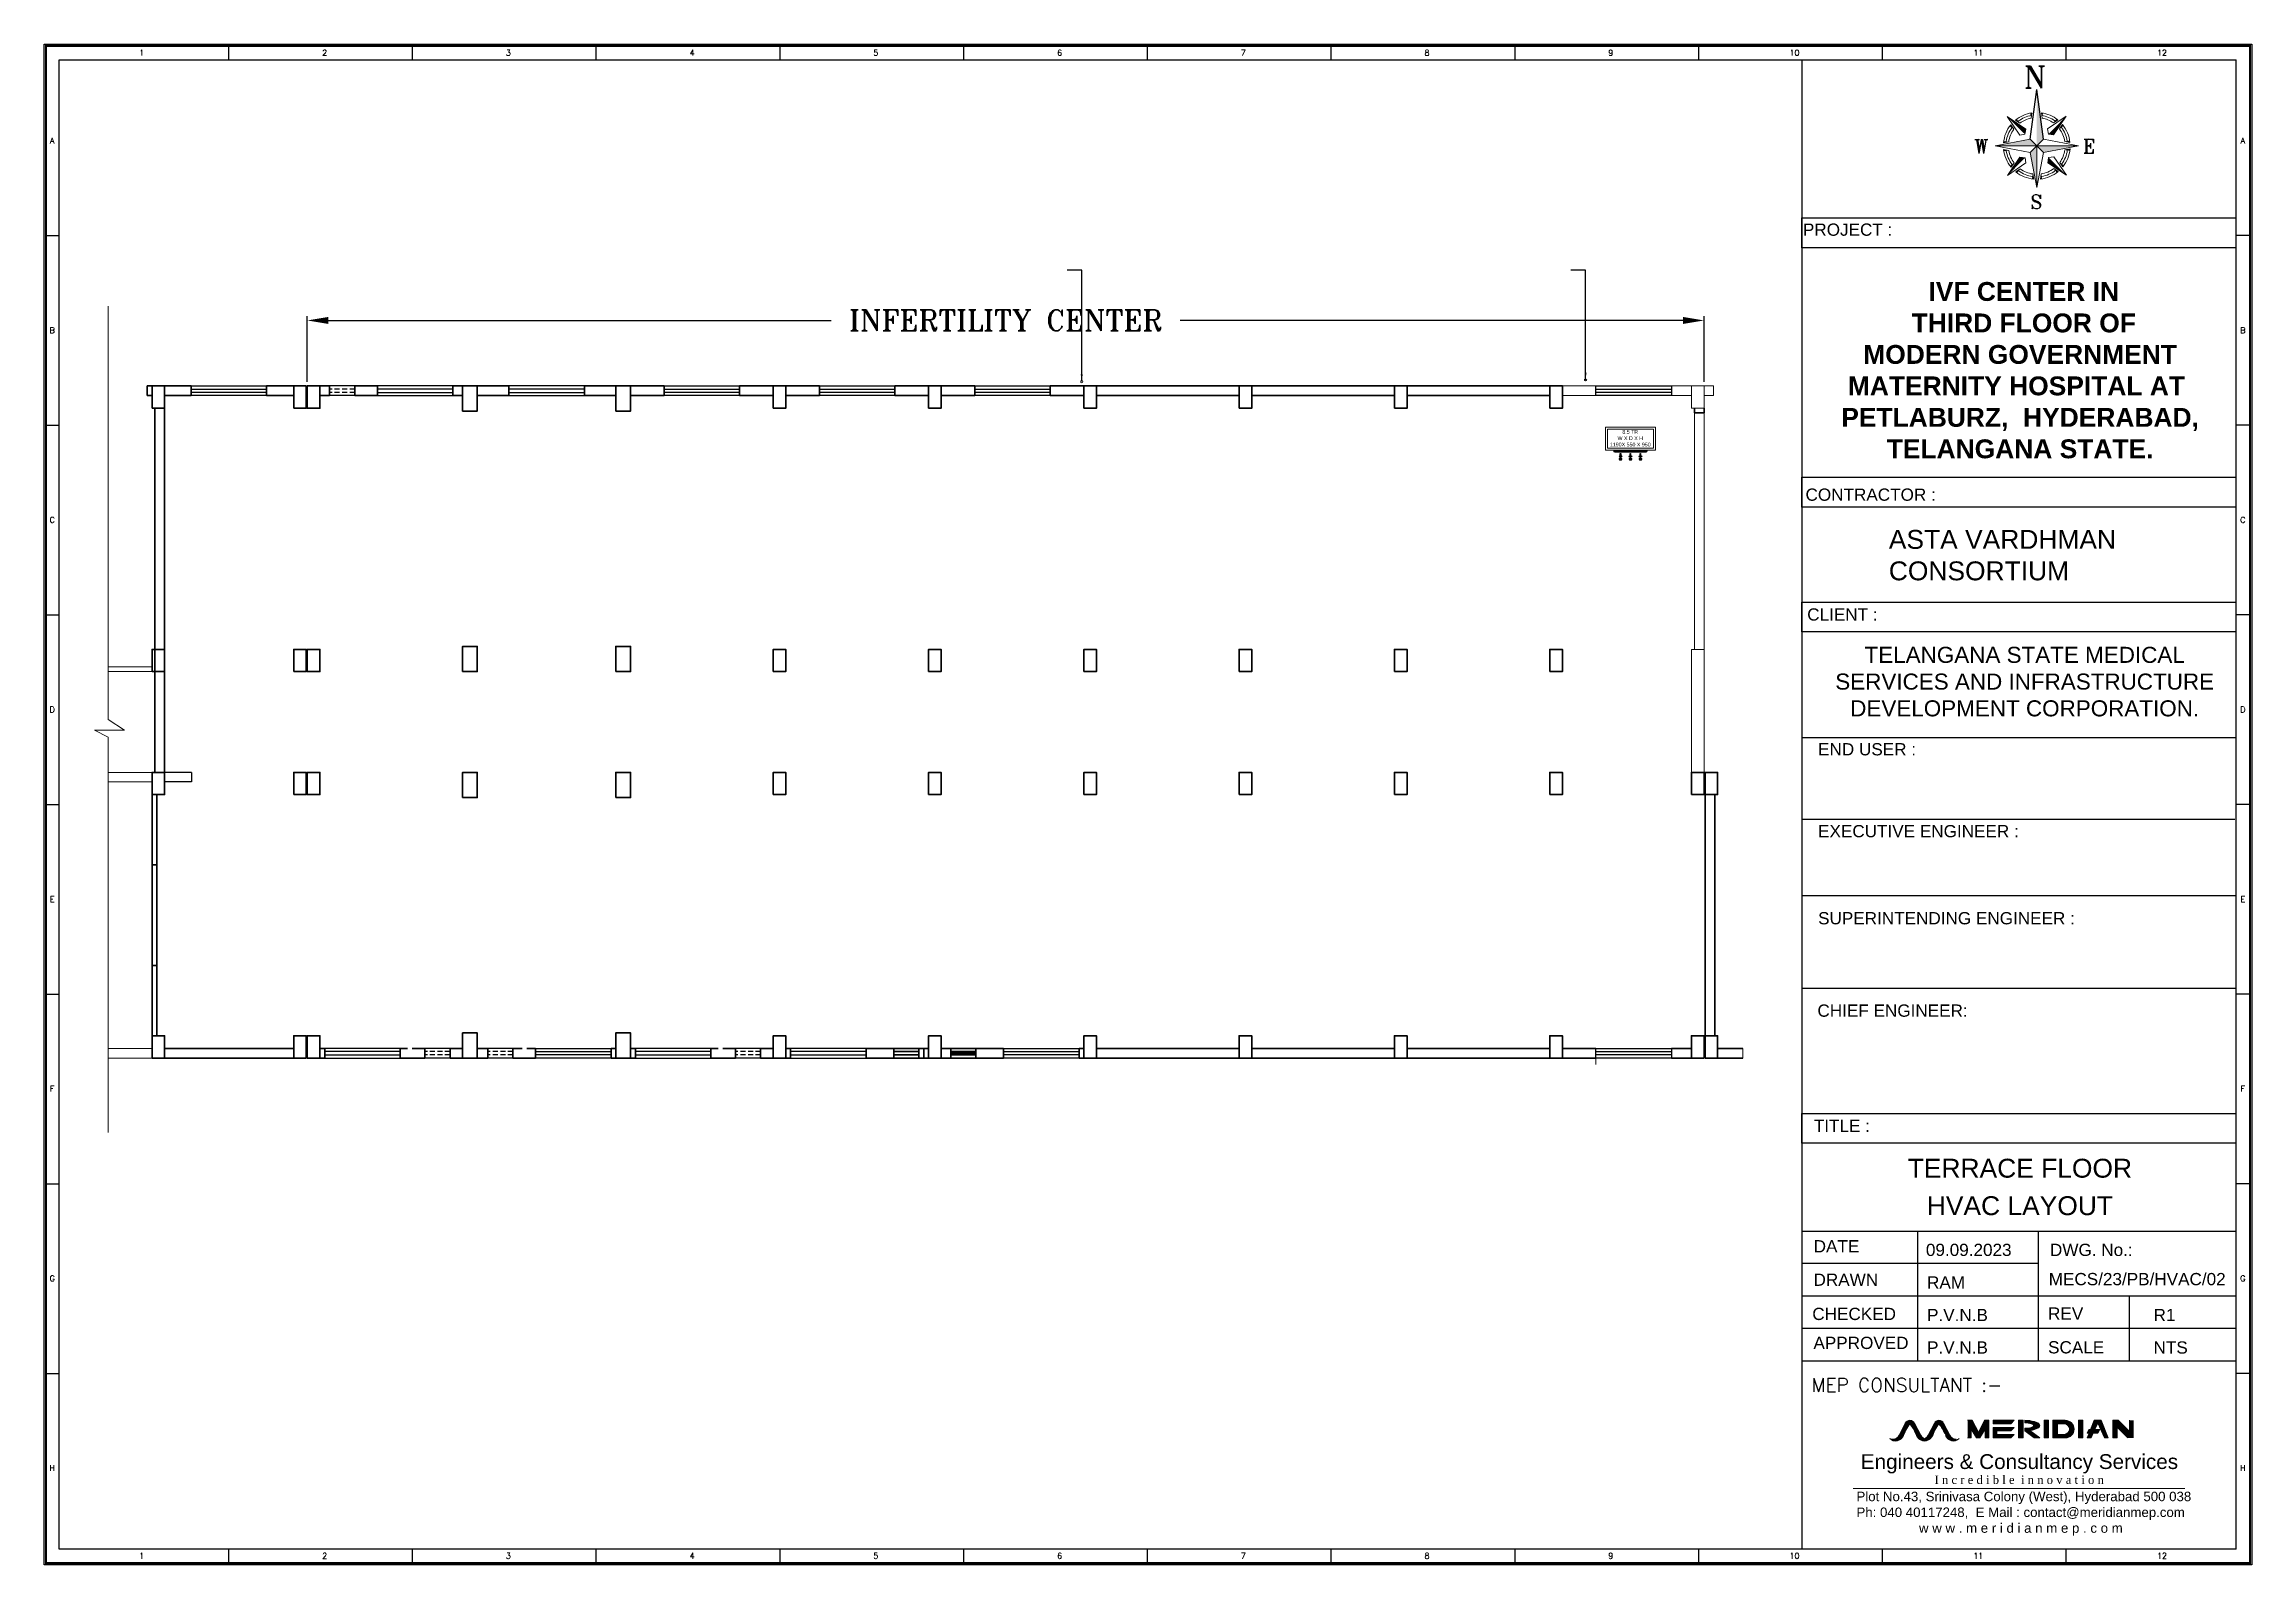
# Model space of a CAD drawing. Header units: millimetres. Extents: x 1380494 to 2061523, y -305664 to -174999.
# Drawn here: x 1380494 to 1433091, y -218163 to -181916 of the extents above; entities that cross this region are included whole.
import ezdxf
from ezdxf.enums import TextEntityAlignment as Align

# ---------------------------------------------------------------- set-up
doc = ezdxf.new("R2010")
doc.units = ezdxf.units.MM
doc.header["$LTSCALE"] = 600
doc.header["$MEASUREMENT"] = 0
doc.header["$PDMODE"] = 35
doc.linetypes.add('HIDDEN', pattern=[0.375, 0.25, -0.125])
doc.linetypes.add('Hidden 2mm', pattern=[3, 2, -0.9999999999999999])
for name, color, linetype in [('AC-AHU', 7, 'Continuous'), ('MEP_HVAC_COPPER_PIPE', 5, 'Continuous'), ('TEXT', 250, 'Continuous'), ('TITLE', 7, 'Continuous'), ('wall', 1, 'Continuous'), ('walls', 1, 'Continuous'), ('Window', 4, 'Continuous')]:
    doc.layers.add(name, color=color, linetype=linetype)
for name, color, linetype, lineweight in [('AHU-N Ducting', 30, 'Continuous', 0), ('col', 5, 'Continuous', 35), ('D.F', 251, 'Continuous', 5), ('DOOR', 144, 'Continuous', 13), ('FURNITURE WALL', 8, 'Continuous', 0), ('HTL-AC UNIT', 5, 'Continuous', 25), ('MEP_HVAC_VRF_COPPER_PIPE', 6, 'Continuous', 9), ('P-Wall', 250, 'Continuous', 35)]:
    doc.layers.add(name, color=color, linetype=linetype, lineweight=lineweight)
doc.layers.add('AREA', color=193, linetype='Continuous', plot=False)
doc.styles.add('ARIAL', font='arial.ttf')
doc.styles.add('IRFAN', font='romans.shx')
doc.styles.add('ROMANS', font='romans.shx')
doc.styles.add('ROMANT', font='romant.shx')
doc.styles.add('RT', font='romant.shx')
doc.dimstyles.get("Standard").update_dxf_attribs({"dimscale": 1.5, "dimtxt": 150, "dimasz": 150, "dimexe": 100, "dimexo": 100, "dimgap": 0.25, "dimtad": 0, "dimdec": 0, "dimzin": 0, "dimdsep": 46, "dimtxsty": 'ARIAL', "dimcen": 0.09, "dimdle": 100, "dimclrd": 7, "dimclre": 7, "dimclrt": 7, "dimadec": 0, "dimazin": 0, "dimtfac": 1, "dimtdec": 0, "dimtofl": 0, "dimtmove": 0, "dimatfit": 3, "dimfxl": 1, "dimtolj": 1, "dimtzin": 0, "dimarcsym": 0})
doc.dimstyles.new('TEXT', dxfattribs={"dimscale": 0, "dimtxt": 500, "dimasz": 100, "dimexe": 75, "dimexo": 100, "dimgap": 50, "dimtad": 0, "dimdec": 0, "dimzin": 0, "dimdsep": 46, "dimtxsty": 'ARIAL', "dimblk": 'OBLIQUE', "dimcen": 0.09, "dimdle": 100, "dimclrd": 256, "dimclre": 256, "dimclrt": 6, "dimadec": 0, "dimazin": 0, "dimtfac": 1, "dimtdec": 0, "dimtofl": 0, "dimtmove": 2, "dimatfit": 3, "dimfxl": 1, "dimfrac": 2, "dimtolj": 1, "dimtzin": 0, "dimarcsym": 0})

# ---------------------------------------------------------------- blocks, each defined once
blk = doc.blocks.new('W1800')
at = {"layer": 'wall', "color": 7}
for p, q in [((-1.030130079016089e-07, -57.50000000000001), (-1.030130079016089e-07, 172.500000101747)), ((1800, 172.500000101747), (1800, -57.49999999999999))]:
    blk.add_line(p, q, dxfattribs=at)
at = {"layer": 'Window'}
for p, q in [((-1.030130079016089e-07, 172.500000101747), (1800, 172.500000101747)), ((-1.030130079016089e-07, 97.50000010174698), (1800, 97.50000010174698)), ((1800, 17.50000000000001), (-1.030130084937279e-07, 17.50000000000001)), ((1800, -57.49999999999999), (-1.030130079016089e-07, -57.49999999999999))]:
    blk.add_line(p, q, dxfattribs=at)
blk = doc.blocks.new('*D28')
at = {"layer": 'D.F', "color": 8, "lineweight": -2, "transparency": 16777216}
for p, q in [((1386764.175546136, -189962.8394755159), (1386764.175546136, -188401.279493614)), ((1387264.175546136, -188501.279493614), (1399246.455903298, -188501.279493614)), ((1419539.175546175, -188501.279493614), (1407556.895189012, -188501.279493614)), ((1420039.175546175, -189962.8394755159), (1420039.175546175, -188401.279493614))]:
    blk.add_line(p, q, dxfattribs=at)
at = {"layer": 'D.F', "color": 8, "transparency": 16777216}
for points in [[(1387264.175546136, -188417.9461602806), (1387264.175546136, -188584.6128269473), (1386764.175546136, -188501.279493614)], [(1419539.175546175, -188584.6128269473), (1419539.175546175, -188417.9461602806), (1420039.175546175, -188501.279493614)]]:
    blk.add_solid(points, dxfattribs=at)
at = {"layer": 'Defpoints', "color": 0, "transparency": 16777216}
for p in [(1386764.175546136, -188501.279493614), (1386764.175546136, -190062.8394755159), (1420039.175546175, -190062.8394755159)]:
    blk.add_point(p, dxfattribs=at)
at = {"layer": 'D.F', "color": 8, "transparency": 16777216, "insert": (1403401.675546155, -188501.279493614), "char_height": 750, "attachment_point": 5, "style": 'ROMANT'}
blk.add_mtext('\\A1;{\\H0.6667x;INFERTILITY CENTER}', dxfattribs=at)
blk = doc.blocks.new('R.A.')
at = {"layer": 'HTL-AC UNIT'}
h = blk.add_hatch(color=95, dxfattribs=at)
h.set_gradient(color1=(76, 153, 76), color2=(69, 140, 69), one_color=1, tint=0.4099999964237213, name='INVCURVED')
h.paths.add_polyline_path([(-529484.3723718978, 102363.1476570747), (-529397.5690690967, 102363.1476570747), (-529397.5690690967, 102274.0851963308), (-529522.2191784978, 102189.0483071745), (-529359.9235694975, 102189.0483071746), (-529397.5690690968, 102163.3663708165), (-529397.5690690968, 101985.6860453691), (-529368.3061634485, 101985.6860453691), (-529368.3061634486, 102147.9057858764), (-529265.103364777, 102218.3112190799), (-529427.3989737772, 102218.3112190799), (-529368.3061634485, 102258.6246113905), (-529368.3061634485, 102363.1476570747), (-529281.5028606479, 102363.1476570747), (-529382.937616273, 102538.8378450371)])
at = {"layer": 'HTL-AC UNIT', "color": 244}
blk.add_lwpolyline([(-529484.3723718978, 102363.1476570747), (-529382.937616273, 102538.8378450371), (-529281.5028606479, 102363.1476570747), (-529368.3061634485, 102363.1476570747), (-529368.3061634485, 102258.6246113905), (-529427.3989737772, 102218.3112190799), (-529265.103364777, 102218.3112190799), (-529368.3061634486, 102147.9057858764), (-529368.3061634485, 101985.6860453691), (-529397.5690690968, 101985.6860453691), (-529397.5690690968, 102163.3663708165), (-529359.9235694975, 102189.0483071746), (-529522.2191784978, 102189.0483071745), (-529397.5690690967, 102274.0851963308), (-529397.5690690967, 102363.1476570747)], close=True, dxfattribs=at)
blk = doc.blocks.new('ODU_8.5TR')
at = {"layer": 'HTL-AC UNIT', "color": 232, "lineweight": 0}
blk.add_line((3569880.537424484, -608042.9953006796), (3569880.537424484, -608080.4953006795), dxfattribs=at)
for points in [[(3569285.537424484, -608080.4953006795), (3570475.537424484, -608080.4953006795), (3570475.537424484, -608630.4953006795), (3569285.537424484, -608630.4953006795)], [(3569335.537424484, -608130.4953006795), (3570425.537424484, -608130.4953006795), (3570425.537424484, -608580.4953006795), (3569335.537424484, -608580.4953006795)]]:
    blk.add_lwpolyline(points, close=True, dxfattribs=at)
for points in [[(3569505.537424484, -608030.4953006795, 0.4142135623730951), (3569480.537424484, -608055.4953006795)], [(3569855.537424484, -608080.4953006795), (3569855.537424484, -608052.9953006796, -0.4142135623730951), (3569865.537424484, -608042.9953006796), (3569895.537424484, -608042.9953006796, -0.4142135623730951), (3569905.537424484, -608052.9953006796), (3569905.537424484, -608080.4953006795)], [(3570280.537424484, -608055.4953006795, 0.4142135623730951), (3570255.537424484, -608030.4953006795)]]:
    blk.add_lwpolyline(points, format="xyb", dxfattribs=at)
for points in [[(3569855.537424484, -608055.4953006796), (3569480.537424484, -608055.4953006796)], [(3569480.537424484, -608080.4953006795), (3569480.537424484, -608055.4953006795)], [(3569505.537424484, -608030.4953006795), (3570255.537424484, -608030.4953006795)], [(3570280.537424484, -608055.4953006796), (3569905.537424484, -608055.4953006796)], [(3570280.537424484, -608080.4953006795), (3570280.537424484, -608055.4953006795)]]:
    blk.add_lwpolyline(points, dxfattribs=at)
at = {"layer": 'HTL-AC UNIT', "xscale": 0.3, "yscale": 0.3, "zscale": 0.3}
for p in [(3728457.918709366, -638592.0534695087), (3728695.418709366, -638592.0534695087), (3728932.918709366, -638592.0534695087)]:
    blk.add_blockref('R.A.', p, dxfattribs=at)
at = {"layer": 'HTL-AC UNIT', "insert": (3569885.12624836, -608363.2442001891), "char_height": 90, "width": 1229.521515495144, "attachment_point": 5, "rotation": 180, "style": 'ARIAL'}
blk.add_mtext('\\pxqc;{\\C7;8.5 TR\\PW X D X H\\P1190X 550 X 950}', dxfattribs=at)
blk = doc.blocks.new('_Oblique')
at = {"color": 0, "linetype": 'ByBlock', "lineweight": -2}
blk.add_line((-0.5, -0.5), (0.5, 0.5), dxfattribs=at)
blk = doc.blocks.new('A$C66962185')
at = {"layer": 'TITLE', "color": 7}
for p, q in [((30.10971758017427, -140930.6600881589), (30.10971758017427, -140928.3645569619)), ((60.37247052742636, -140930.6600881589), (60.37247052742636, -140928.3645569619)), ((90.63522347468833, -140930.6600881589), (90.63522347468833, -140928.3645569619)), ((120.8979764219404, -140930.6600881589), (120.8979764219404, -140928.3645569619)), ((151.1607293692041, -140930.6600881589), (151.1607293692041, -140928.3645569619)), ((181.4234823164561, -140930.6600881589), (181.4234823164561, -140928.3645569619)), ((211.6862352637189, -140930.6600881589), (211.6862352637189, -140928.3645569619)), ((241.9489882109702, -140930.6600881589), (241.9489882109702, -140928.3645569619)), ((272.211741158233, -140930.6600881589), (272.211741158233, -140928.3645569619)), ((302.4744941054859, -140930.6600881589), (302.4744941054859, -140928.3645569619)), ((332.7372470527471, -140930.6600881589), (332.7372470527471, -140928.3645569619)), ((363, -140959.6101265822), (360.7044688029871, -140959.6101265822)), ((363, -140990.8556962024), (360.7044688029871, -140990.8556962024)), ((363, -141022.1012658227), (360.7044688029871, -141022.1012658227)), ((363, -141053.3468354429), (360.7044688029871, -141053.3468354429)), ((363, -141084.5924050632), (360.7044688029871, -141084.5924050632)), ((363, -141115.8379746834), (360.7044688029871, -141115.8379746834)), ((363, -141147.0835443037), (360.7044688029871, -141147.0835443037))]:
    blk.add_line(p, q, dxfattribs=at)
at = {"layer": 'TITLE'}
for p, q in [((2.142495829925183, -140930.6600881589), (360.7044688029871, -140930.6600881589)), ((2.142495829925183, -141176.0335827269), (2.142495829925183, -140930.6600881589)), ((360.7044688029871, -141176.0335827269), (360.7044688029871, -140930.6600881589)), ((360.7044688029871, -141176.0335827269), (2.142495829925183, -141176.0335827269))]:
    blk.add_line(p, q, dxfattribs=at)
at = {"layer": 'TITLE', "color": 0}
for p, q in [((-0.153035367088536, -140959.6101265822), (2.142495829925183, -140959.6101265822)), ((-0.153035367088536, -140990.8556962024), (2.142495829925183, -140990.8556962024)), ((-0.153035367088536, -141022.1012658227), (2.142495829925183, -141022.1012658227)), ((-0.153035367088536, -141053.3468354429), (2.142495829925183, -141053.3468354429)), ((0, -141084.5924050632), (2.142495829925183, -141084.5924050632)), ((-0.153035367088536, -141115.8379746834), (2.142495829925183, -141115.8379746834)), ((-0.153035367088536, -141147.0835443037), (2.142495829925183, -141147.0835443037)), ((30.10971758017427, -141178.3291139239), (30.10971758017427, -141176.0335827269)), ((60.37247052742636, -141178.3291139239), (60.37247052742636, -141176.0335827269)), ((90.63522347468833, -141178.3291139239), (90.63522347468833, -141176.0335827269)), ((120.8979764219404, -141178.3291139239), (120.8979764219404, -141176.0335827269)), ((151.1607293692041, -141178.3291139239), (151.1607293692041, -141176.0335827269)), ((181.4234823164561, -141178.3291139239), (181.4234823164561, -141176.0335827269)), ((211.6862352637189, -141178.3291139239), (211.6862352637189, -141176.0335827269)), ((241.9489882109702, -141178.3291139239), (241.9489882109702, -141176.0335827269)), ((272.211741158233, -141178.3291139239), (272.211741158233, -141176.0335827269)), ((302.4744941054859, -141178.3291139239), (302.4744941054859, -141176.0335827269)), ((332.7372470527388, -141178.3291139239), (332.7372470527388, -141176.0335827269))]:
    blk.add_line(p, q, dxfattribs=at)
at = {"layer": 'TITLE', "color": 7, "const_width": 0.3550222037433294}
blk.add_lwpolyline([(363, -140928.3645569619), (363, -141178.3291139239), (0, -141178.3291139239), (0, -140928.3645569619)], close=True, dxfattribs=at)
at = {"layer": 'TITLE', "color": 7, "style": 'ROMANS'}
for s, p in [('1', (15.75215793158922, -140929.4778363977)), ('2', (45.8863611318083, -140929.4778363977)), ('3', (76.14911407906285, -140929.4778363977)), ('4', (106.411867026324, -140929.4778363977)), ('5', (136.6746199735769, -140929.4778363977)), ('6', (166.9373729208397, -140929.4778363977)), ('7', (197.2001258680918, -140929.4778363977)), ('8', (227.4628788153538, -140929.4778363977)), ('9', (257.7256317626059, -140929.4778363977)), ('10', (287.9883847098687, -140929.4778363977)), ('11', (318.2511376571216, -140929.4778363977)), ('12', (348.5138906043745, -140929.4778363977)), ('A', (361.8279625197122, -140943.9625993905)), ('B', (361.8279625197122, -140975.2081690107)), ('C', (361.8279625197122, -141006.453738631)), ('D', (361.8279625197122, -141037.6993082512)), ('E', (361.8279625197122, -141068.9448778715)), ('F', (361.8279625197122, -141100.1904474917)), ('G', (361.8279625197122, -141131.436017112)), ('H', (361.8279625197122, -141162.6815867322))]:
    blk.add_text(s, height=0.9515322989103907, dxfattribs=at).set_placement(p, align=Align.MIDDLE)
at = {"layer": 'TITLE', "color": 0, "style": 'ROMANS'}
for s, p in [('A', (1.019002113198395, -140943.9625993905)), ('B', (1.019002113198395, -140975.2081690107)), ('C', (1.019002113198395, -141006.453738631)), ('D', (1.019002113198395, -141037.6993082512)), ('E', (1.019002113198395, -141068.9448778715)), ('F', (1.019002113198395, -141100.1904474917)), ('G', (1.019002113198395, -141131.436017112)), ('H', (1.019002113198395, -141162.6815867322)), ('1', (15.75215793158097, -141177.1468621627)), ('2', (45.8863611318083, -141177.1468621627)), ('3', (76.14911407906285, -141177.1468621627)), ('4', (106.411867026324, -141177.1468621627)), ('5', (136.6746199735769, -141177.1468621627)), ('6', (166.9373729208397, -141177.1468621627)), ('7', (197.2001258680918, -141177.1468621627)), ('8', (227.4628788153447, -141177.1468621627)), ('9', (257.7256317626059, -141177.1468621627)), ('10', (287.9883847098687, -141177.1468621627)), ('11', (318.2511376571216, -141177.1468621627)), ('12', (348.5138906043745, -141177.1468621627))]:
    blk.add_text(s, height=0.9515322989103907, dxfattribs=at).set_placement(p, align=Align.MIDDLE)
blk = doc.blocks.new('A$C772B36EA')
at = {"layer": 'TITLE', "color": 5}
for p in [(-343.0069868527353, 337.8440589150414), (337.8440590538085, 343.006986591965)]:
    blk.add_line(p, (0, 2877.275794390356), dxfattribs=at)
at = {"layer": 'TITLE', "color": 8, "lineweight": 5}
for p, q in [((-565.9241698905826, 857.5770054380409), (-1515.891039960086, 1493.073906926671)), ((-866.0607548169792, 552.8537379368208), (-1515.891039960086, 1493.073906926671)), ((-864.8305224217474, 1159.932450943394), (-1087.89546475932, 1309.155633707065)), ((-286.5204775519669, 1418.196438957704), (-252.388559885323, 1683.36122997757)), ((-286.5204775519669, 1418.196438957704), (-252.388559885323, 1683.36122997757)), ((269.9049742333591, 1421.452225123532), (232.9307310916483, 1686.163779227529)), ((270.0265987366438, 1421.397371170111), (232.9307310916483, 1686.163779227529)), ((270.0265987366438, 1421.397371170111), (232.9307310916483, 1686.163779227529)), ((552.8537379056215, 866.0607548358385), (1493.073907140642, 1515.891039806418)), ((847.1404270865023, 1172.91441310267), (1067.916713558137, 1325.503266108921)), ((857.5770055614412, 565.9241700295825), (1493.073907140642, 1515.891039806418)), ((-343.0069868527353, 337.8440589150414), (-2127.659518439323, 0)), ((-2127.659518439323, 0), (0, 0)), ((0, 0), (-2127.659518439323, 0)), ((-337.8440590500832, -343.0069868348073), (-2127.659518439323, 0)), ((-1431.723628964275, 208.6685749543831), (-1694.971086665988, 156.4545657408889)), ((-1172.914413224906, 847.1404269568156), (-1325.503266211599, 1067.916713390034)), ((-606.3564159944654, 597.2295624790713), (-866.0607548169792, 552.8537379368208)), ((-606.3564159944654, 597.2295624790713), (-565.9241698905826, 857.5770054380409)), ((0, 0), (-343.0069868527353, 337.8440589150414)), ((-343.0069868527353, 337.8440589150414), (0, 0)), ((-337.8440590500832, -343.0069868348073), (0, 0)), ((0, 0), (-337.8440590500832, -343.0069868348073)), ((0, 0), (337.8440590538085, 343.006986591965)), ((337.8440590538085, 343.006986591965), (0, 0)), ((0, 0), (343.0069868341088, -337.8440591581166)), ((343.0069868341088, -337.8440591581166), (0, 0)), ((0, 0), (0, -2127.659518728266)), ((0, -2127.659518728266), (0, 0)), ((0, 0), (2127.659518435597, 0)), ((2127.659518435597, 0), (0, 0)), ((337.8440590538085, 343.006986591965), (2127.659518435597, 0)), ((343.0069868341088, -337.8440591581166), (2127.659518435597, 0)), ((597.229562856257, 606.3564155823551), (552.8537379056215, 866.0607548358385)), ((597.229562856257, 606.3564155823551), (857.5770055614412, 565.9241700295825)), ((1159.932451214641, 864.8305223002099), (1309.155633829534, 1087.895464954665)), ((1428.39447594434, 230.3569946233183), (1692.40349791944, 182.141197959194)), ((-1428.39447594434, -230.3569948659278), (-1692.40349791944, -182.1411982020363)), ((-857.5770055651665, -565.9241697862744), (-1493.073907140642, -1515.891040049493)), ((-552.8537379093468, -866.0607550789136), (-1493.073907140642, -1515.891040049493)), ((-1159.932451233268, -864.8305225430522), (-1309.155633833259, -1087.895464711357)), ((-597.2295628599823, -606.3564160682727), (-857.5770055651665, -565.9241697862744)), ((-597.2295628599823, -606.3564160682727), (-552.8537379093468, -866.0607550789136)), ((-337.8440590500832, -343.0069868348073), (0, -2127.659518728266)), ((343.0069868341088, -337.8440591581166), (0, -2127.659518728266)), ((606.3564159721136, -597.2295627216808), (565.9241698943079, -857.5770056808833)), ((565.9241698943079, -857.5770056808833), (1515.891039960086, -1493.073907169513)), ((606.3564159721136, -597.2295627216808), (866.060754802078, -552.8537381796632)), ((866.060754802078, -552.8537381796632), (1515.891039960086, -1493.073907169513)), ((1172.914413206279, -847.140427199658), (1325.503266196698, -1067.916713875951)), ((1431.72362896055, -208.6685751972254), (1694.971086651087, -156.4545659837313)), ((-847.1404270939529, -1172.914413345745), (-1067.916713554412, -1325.503266351996)), ((-208.6685750037432, -1431.723628918175), (-156.4545659534633, -1694.971086862031)), ((230.3569947145879, -1428.394475978334), (182.1411981247365, -1692.403497858206)), ((864.8305224180222, -1159.932451186236), (1087.895464755595, -1309.15563395014))]:
    blk.add_line(p, q, dxfattribs=at)
for radius, start, end in [(1702.176552480756, 98.52691581985302, 129.7262483820458), (1574.513311044862, 99.85135984033849, 126.7077315707716), (1446.850069608641, 101.4218121410088, 126.7077315707716), (1702.176552480756, 51.14268935720277, 82.13480195373648), (1574.513311044956, 54.1612053247071, 80.8143396397493), (1446.850069608641, 54.1612053247071, 79.24868443549772), (1702.176552480756, 141.142688738055, 174.7262482866914), (1574.513311044856, 144.16120559297, 171.7077317801979), (1446.850069608641, 144.16120559297, 171.7077317801979), (1446.850069608641, 9.16120508970308, 36.70773188171434), (1574.513311044769, 9.16120508970308, 36.70773188171434), (1702.176552480756, 6.142688724159597, 39.72624770914403), (1702.176552480756, 186.1426887241596, 219.726247709144), (1574.513311044539, 189.1612050897031, 216.7077318817144), (1446.850069608641, 189.1612050897031, 216.7077318817144), (1446.850069608641, 324.16120559297, 351.7077317801979), (1574.513311044928, 324.16120559297, 351.7077317801979), (1702.176552480756, 321.142688738055, 354.7262482866914), (1702.176552480756, 231.1426893572028, 264.7262479719692), (1574.51331104422, 234.1612053247071, 261.7077312793981), (1446.850069608641, 234.1612053247071, 261.7077312793981), (1702.176552480756, 276.142687802338, 309.7262483820458), (1446.850069608641, 279.1612049990011, 306.7077315707716), (1574.513311044891, 279.1612049990011, 306.7077315707716)]:
    blk.add_arc((0, 0), radius, start, end, dxfattribs=at)
at = {"layer": 'TITLE', "color": 5}
blk.add_solid([(0, 2877.275794390356), (337.8440590538085, 343.006986591965), (0, 0)], dxfattribs=at)
at = {"layer": 'TITLE', "color": 8, "lineweight": 5}
for points in [[(-1515.891039960086, 1493.073906926671), (-565.9241698905826, 857.5770054380409), (-606.3564159944654, 597.2295624790713)], [(-1087.89546475932, 1309.155633707065), (-1017.44767343998, 1364.626412960235), (-864.8305224217474, 1159.932450943394)], [(-252.388559885323, 1683.36122997757), (-339.7440445423126, 1667.926556859398), (-286.5204775519669, 1418.196438957704)], [(232.9307310916483, 1686.163779227529), (320.4533999636769, 1671.707214426016), (270.0265987366438, 1421.397371170111)], [(1493.073907140642, 1515.891039806418), (857.5770055614412, 565.9241700295825), (597.229562856257, 606.3564155823551)], [(1067.916713558137, 1325.503266108921), (996.6357965618372, 1379.899309633067), (847.1404270865023, 1172.91441310267)], [(-2127.659518439323, 0), (-343.0069868527353, 337.8440589150414), (0, 0)], [(-1684.380739975721, 245.4924410085659), (-1694.971086665988, 156.4545657408889), (-1431.723628964275, 208.6685749543831)], [(-1325.503266211599, 1067.916713390034), (-1379.899309664965, 996.6357965630013), (-1172.914413224906, 847.1404269568156)], [(0, -2127.659518728266), (-337.8440590500832, -343.0069868348073), (0, 0)], [(2127.659518435597, 0), (343.0069868341088, -337.8440591581166), (0, 0)], [(1309.155633829534, 1087.895464954665), (1364.626413207501, 1017.447673165705), (1159.932451214641, 864.8305223002099)], [(1680.464089341462, 271.0082290540449), (1692.40349791944, 182.141197959194), (1428.39447594434, 230.3569946233183)], [(-1680.464089337736, -271.0082290540449), (-1692.40349791944, -182.1411982020363), (-1428.39447594434, -230.3569948659278)], [(-1493.073907140642, -1515.891040049493), (-857.5770055651665, -565.9241697862744), (-597.2295628599823, -606.3564160682727)], [(-1309.155633833259, -1087.895464711357), (-1364.626413222402, -1017.44767340878), (-1159.932451233268, -864.8305225430522)], [(1515.891039960086, -1493.073907169513), (565.9241698943079, -857.5770056808833), (606.3564159721136, -597.2295627216808)], [(1325.503266196698, -1067.916713875951), (1379.899309664965, -996.6357968058437), (1172.914413206279, -847.140427199658)], [(1684.380739945918, -245.4924412514083), (1694.971086651087, -156.4545659837313), (1431.72362896055, -208.6685751972254)], [(-1067.916713554412, -1325.503266351996), (-996.6357965767384, -1379.899309875909), (-847.1404270939529, -1172.914413345745)], [(-245.4924411736429, -1684.38074021833), (-156.4545659534633, -1694.971086862031), (-208.6685750037432, -1431.723628918175)], [(271.0082290843129, -1680.464089586167), (182.1411981247365, -1692.403497858206), (230.3569947145879, -1428.394475978334)], [(1087.895464755595, -1309.15563395014), (1017.447673421353, -1364.626413203077), (864.8305224180222, -1159.932451186236)]]:
    blk.add_solid(points, dxfattribs=at)
blk = doc.blocks.new('MECS')
at = {"layer": 'AHU-N Ducting', "lineweight": 0}
for color, points in [(160, [(0.5134121462452396, 0.9090535810691411, -0.2553419212210949), (0.5145768996701445, 0.912287291370199, -0.04684726477479713), (0.5216573496010881, 0.9294547023055619, -0.0266540477767965), (0.5336342063745128, 0.9523017867876555, -0.06718534236503344), (0.5556565003610188, 0.9834757225398514, -0.02764109542233903), (0.5738745622465666, 1.003062886091293), (0.5766256133007953, 1.006020680794153, 0.1721363590096927), (0.5505140324168423, 1.011612092831704, 0.2473140975325899), (0.5199152673609156, 0.990002997602848), (0.4721895616269332, 0.8959762340672447, -0.01800133279282137), (0.4702329186293511, 0.8924425501871536, -0.0319182612438929), (0.4661593275680615, 0.8865579408482758, -0.1070633264031905), (0.4578792062891825, 0.878103115775042, -0.06872213656597184), (0.4448145115283366, 0.8700396566532579, -0.1100815216467921), (0.4328884929311516, 0.8662964673627914, -0.04816773781383483), (0.4221518354338086, 0.8652597410154012, -0.2553419212163173), (0.4220358712937212, 0.8652596211915509, -0.1055217205860978), (0.4103804133107057, 0.8664834367568037, -0.05287384099970888), (0.3991274403419439, 0.8701487347559893, 0.0505486080439634), (0.4093426809361326, 0.8618595423592463, 0.1587901785350478), (0.4483361824497781, 0.8512470793146013, 0.02557253404743324), (0.4549705379184891, 0.8519151542827459, 0.05690113489080228), (0.4703863626932994, 0.8580222609840502, 0.0761280745923816), (0.4928284065502248, 0.8754018488679505, 0.05635508372328828), (0.5070302214118503, 0.8948318576810209)]), (150, [(0.5738745622465666, 1.003062886091293), (0.5556565003610187, 0.9834757225398514, -0.08871706839119002), (0.5985678696283647, 0.909053581069051), (0.606061486380822, 0.89483185768066, 0.0908047400681293), (0.6258840872999482, 0.8691652436534564, 0.09462166198594976), (0.6465687088664405, 0.8652597410154012, 0.09762620718751994), (0.6678649370783271, 0.8694578930597028, -0.1798615287096684), (0.6391234390957357, 0.8959762340672447), (0.5913977333575124, 0.9900029976114197, 0.1368225701357631), (0.5768519750966854, 1.005880687949675, 0.004232813224578386)]), (160, [(0.7385117872205167, 0.909053581069051, -0.2553419212210942), (0.7396765406437975, 0.9122872913701989, -0.04684726481615809), (0.7467569905745608, 0.9294547023055619, -0.02665404768153145), (0.7587338473479852, 0.9523017867876555, -0.06718534234561138), (0.7807561413347619, 0.9834757225398514, -0.02764109536567368), (0.7989742032197685, 1.003062886091293), (0.8017252542742679, 1.006020680794153, 0.1721363590409367), (0.7756136733902246, 1.011612092831704, 0.2473140974765855), (0.745014908334659, 0.990002997602848), (0.6972892026003155, 0.8959762340672448, -0.01800133322272931), (0.6953325596030944, 0.8924425501871536, -0.03191826041987842), (0.6912589685412633, 0.8865579408482758, -0.1070633264490754), (0.682978847262655, 0.878103115775042, -0.06872213649296112), (0.6699141525020799, 0.8700396566532579, -0.1100815216296278), (0.6579881339048046, 0.8662964673627914, -0.04816773779806645), (0.6472514764075519, 0.8652597410154012, -0.255341921221943), (0.6471355122674645, 0.8652596211915509, -0.1055217205828272), (0.6354800542840878, 0.8664834367568037, -0.05287384108011227), (0.6242270813156874, 0.8701487347559893, 0.05054860803605642), (0.6344423219093345, 0.8618595423592463, 0.1587901785338139), (0.6734358234232507, 0.8512470793146013, 0.02557253404859524), (0.6800701788916007, 0.8519151542827459, 0.05690113471568396), (0.6954860036670426, 0.8580222609840502, 0.07612807450989625), (0.717928047523968, 0.8754018488679502, 0.05635508364209714), (0.7321298623846912, 0.8948318576810209)]), (160, [(0.6891611652876872, 0.8652597410154012, -0.0976262072296877), (0.6678649370783271, 0.869457893059793, -0.09762620719819055), (0.6465687088664405, 0.8652597410154012, -0.09462166198179565), (0.6258840872999482, 0.8691652436534564, 0.08724935658190835), (0.6523345167657667, 0.8526558393570214, 0.254459848768571), (0.7121855603806347, 0.8701487347559893, -0.1060441435256518)]), (150, [(0.7989742032197685, 1.003062886091293), (0.7807561413347619, 0.9834757225398514, -0.08282162458354507), (0.824217065318585, 0.9090771159288699), (0.8311611273545652, 0.89483185768066, 0.09080474013754147), (0.8509837282734207, 0.8691652436534564, 0.09462166197700475), (0.8716683498401837, 0.8652597410154012, 0.09762620721910173), (0.892964578051529, 0.8694578930597028, -0.1798615287170576), (0.8642230800689376, 0.8959762340672447), (0.8164973743309851, 0.9900029976114196, 0.1368225702393618), (0.8019516160670905, 1.005880687950846, 0.004232813225302674)]), (150, [(0.9142608062611598, 0.8652597410154012, -0.09762620721835909), (0.892964578051529, 0.8694578930597028, -0.09762620723901515), (0.8716683498401837, 0.8652597410154012, -0.09462166196312137), (0.85098372827315, 0.8691652436534564, 0.08724935651290076), (0.8774341577386077, 0.8526558393570214, 0.2544598487684749), (0.9372852013538366, 0.8701487347559893, -0.1060441435228862)]), (1, [(1.030236444528139, 0.9438043992806316), (1.071119814834754, 0.8756654487700585), (1.098384609470751, 0.8756654487700585), (1.139267979777095, 0.9438043992806316), (1.139267979777095, 0.8756654487700585), (1.166523559981414, 0.8756654487700585), (1.166523559981414, 1.011943349791295), (1.132454084726353, 1.011943349791295), (1.085966086906956, 0.9199812081284943), (1.037050339579422, 1.011943349791295), (1.002980864324091, 1.011943349791295), (1.002980864324091, 0.8756654487700585), (1.030236444528139, 0.8756654487700585)]), (251, [(1.200593035236746, 1.011943349791295), (1.200593035236746, 0.9846877695869755), (1.336870936257982, 0.9846877695869755), (1.364126516462392, 1.011943349791295)]), (251, [(1.200593035236746, 0.9574321893827462), (1.200593035236746, 0.8756654487700585), (1.336870936257982, 0.8756654487700585), (1.364126516462392, 0.9029210289742877), (1.227848615441156, 0.9029210289742877), (1.227848615441156, 0.930176609178517), (1.336870936257982, 0.930176609178517), (1.364126516462392, 0.9574321893827462)]), (251, [(1.398195991717182, 0.8756654487700585), (1.432265466973055, 0.8756654487700585), (1.432265466973055, 1.011943349791295), (1.398195991717182, 1.011943349791295)]), (251, [(1.629868423453673, 1.011943349791295), (1.59579894819807, 1.011943349791295), (1.59579894819807, 0.8756654487700585), (1.629868423453673, 0.8756654487700585)]), (251, [(1.895610330445043, 1.011943349791295), (1.861540855189982, 1.011943349791295), (1.861540855189982, 0.8756654487700585), (1.895610330445043, 0.8756654487700585)]), (251, [(2.011446546313153, 0.9132142722493442), (2.027431130986065, 0.9404698524534832), (1.94330759580249, 0.9404698524534832), (1.929679805700646, 0.9132142722493442)]), (251, [(1.976193322036766, 0.9132142722493442), (1.944699335091728, 0.9132142722493442), (1.929679805700646, 0.8756654487700585), (1.95903496396306, 0.8756654487699682)]), (251, [(2.011446546313153, 0.99036134481426), (2.063858128663246, 0.8756654487700585), (2.093213286926021, 0.8756654487700585), (2.038702126517292, 1.011943349791295), (1.984190966108743, 1.011943349791295), (1.955601567173546, 0.9404698524534832), (1.988648066588688, 0.9404698524534832)]), (251, [(2.161352237436324, 0.9589543396937112), (2.243118978049192, 0.8756654487700585), (2.290816243406638, 0.8756654487700585), (2.290816243406638, 1.011943349791295), (2.256746768151036, 1.011943349791295), (2.256746768151036, 0.9240548263224531), (2.168166132487245, 1.011943349791295), (2.127282762180992, 1.011943349791295), (2.127282762180992, 0.8756654487700585), (2.161352237436324, 0.8756654487700585)])]:
    blk.add_hatch(color=color, dxfattribs=at).paths.add_polyline_path(points)
h = blk.add_hatch(color=251, dxfattribs=at)
edge = h.paths.add_edge_path()
edge.add_ellipse((1.445893257074899, 0.9710599794848609), major_axis=(-0.1158362158680351, 0), ratio=0.3529411764705883, start_angle=110.1798157566864, end_angle=270)
edge.add_line((1.445893257074899, 1.011943349791295), (1.445893257074899, 0.9915016646380779))
edge.add_ellipse((1.445893257074899, 0.9710599794848609), major_axis=(-0.07012065025681041, 0), ratio=0.2915216142222994, start_angle=90, end_angle=270, ccw=False)
edge.add_line((1.445893257074899, 0.9506182943317341), (1.445893257074899, 0.930176609178517))
edge.add_line((1.445893257074899, 0.930176609178517), (1.518865497210324, 0.8756654487699682))
edge.add_line((1.518865497210324, 0.8756654487700585), (1.561729472942829, 0.8756654487700585))
edge.add_line((1.561729472943099, 0.8756654487700585), (1.485852994268342, 0.9326862509446157))
h = blk.add_hatch(color=251, dxfattribs=at)
h.paths.add_polyline_path([(1.663937898709004, 0.8756654487700585), (1.759332429423987, 0.8756654487700586, 1.000000000016551), (1.759332429423987, 1.011943349791295), (1.663937898709004, 1.011943349791295)])
h.paths.add_polyline_path([(1.698007373964065, 0.9846877695869755), (1.751107687934599, 0.9846877695869753, -0.9999999999691073), (1.751107687934599, 0.9029210289742877), (1.698007373964065, 0.9029210289742877)], flags=16)
at = {"layer": 'AHU-N Ducting', "color": 160, "lineweight": 0}
for p, q in [((0.4721895616269332, 0.8959762340671544, -0.004746985392664118), (0.5199152673651564, 0.9900029976114196, -0.004746985392664118)), ((0.5070302214118503, 0.8948318576810209, -0.004746985392664118), (0.5134121462455102, 0.909053581069051, -0.004746985392664118)), ((0.6972892026003155, 0.8959762340671544, -0.004746985392664118), (0.7450149083391703, 0.9900029976114196, -0.004746985392664118)), ((0.7321298623846912, 0.8948318576810209, -0.004746985392664118), (0.7385117872186219, 0.909053581069051, -0.004746985392664118))]:
    blk.add_line(p, q, dxfattribs=at)
at = {"layer": 'AHU-N Ducting', "color": 150, "lineweight": 0}
for p, q in [((0.6391234390957357, 0.8959762340671544, -0.004746985392664118), (0.5913977333575124, 0.9900029976114196, -0.004746985392664118)), ((0.6060614863808219, 0.8948318576810209, -0.004746985392664118), (0.5985678696283647, 0.909053581069051, -0.004746985392664118)), ((0.8642230800689376, 0.8959762340671544, -0.004746985392664118), (0.8164973743309851, 0.9900029976114196, -0.004746985392664118))]:
    blk.add_line(p, q, dxfattribs=at)
at = {"layer": 'AHU-N Ducting', "color": 1, "lineweight": 0}
for p, q in [((1.002980864324091, 1.011943349791205, -0.004746985392664118), (1.037050339579422, 1.011943349791205, -0.004746985392664118)), ((1.030236444528139, 0.8756654487700585, -0.004746985392664118), (1.002980864324091, 0.8756654487700585, -0.004746985392664118)), ((1.030236444528139, 0.9438043992806316, -0.004746985392664118), (1.071119814834754, 0.8756654487700585, -0.004746985392664118)), ((1.030236444528139, 0.8756654487700585, -0.004746985392664118), (1.030236444528139, 0.9438043992806316, -0.004746985392664118)), ((1.030236444528139, 0.8756654487700585, -0.004746985392664118), (1.030236444528139, 0.9438043992806316, -0.004746985392664118)), ((1.037050339579422, 1.011943349791205, -0.004746985392664118), (1.085966086906956, 0.919981208128404, -0.004746985392664118)), ((1.071119814834754, 0.8756654487700585, -0.004746985392664118), (1.098384609470751, 0.8756654487700585, -0.004746985392664118)), ((1.132454084726353, 1.011943349791205, -0.004746985392664118), (1.085966086906956, 0.919981208128404, -0.004746985392664118)), ((1.139267979777095, 0.9438043992806316, -0.004746985392664118), (1.098384609470751, 0.8756654487700585, -0.004746985392664118)), ((1.166523559981414, 1.011943349791205, -0.004746985392664118), (1.132454084726353, 1.011943349791205, -0.004746985392664118)), ((1.134267582426063, 1.011943349791205, -0.004746985392664118), (1.161523162629841, 1.011943349791205, -0.004746985392664118)), ((1.139267979777095, 0.8756654487700585, -0.004746985392664118), (1.139267979777095, 0.9438043992806316, -0.004746985392664118)), ((1.139267979777095, 0.8756654487700585, -0.004746985392664118), (1.139267979777095, 0.9438043992806316, -0.004746985392664118)), ((1.139267979777095, 0.8756654487700585, -0.004746985392664118), (1.166523559981414, 0.8756654487700585, -0.004746985392664118)), ((1.166523559981414, 0.8756654487700585, -0.004746985392664118), (1.166523559981414, 1.011943349791205, -0.004746985392664118))]:
    blk.add_line(p, q, dxfattribs=at)
at = {"layer": 'AHU-N Ducting', "color": 251, "lineweight": 0}
for p, q in [((1.200593035236746, 1.011943349791205, -0.004746985392664118), (1.364126516462392, 1.011943349791205, -0.004746985392664118)), ((1.200593035236746, 0.9846877695869755, -0.004746985392664118), (1.200593035236746, 1.011943349791205, -0.004746985392664118)), ((1.200593035236746, 0.9846877695869755, -0.004746985392664118), (1.336870936257982, 0.9846877695869755, -0.004746985392664118)), ((1.200593035236746, 0.9574321893827462, -0.004746985392664118), (1.364126516462392, 0.9574321893827462, -0.004746985392664118)), ((1.200593035236746, 0.8756654487700585, -0.004746985392664118), (1.200593035236746, 0.9574321893827462, -0.004746985392664118)), ((1.200593035236746, 0.8756654487700585, -0.004746985392664118), (1.336870936257982, 0.8756654487700585, -0.004746985392664118)), ((1.227848615441156, 0.930176609178517, -0.004746985392664118), (1.336870936257982, 0.930176609178517, -0.004746985392664118)), ((1.227848615441156, 0.9029210289742877, -0.004746985392664118), (1.227848615441156, 0.930176609178517, -0.004746985392664118)), ((1.227848615441156, 0.9029210289742877, -0.004746985392664118), (1.364126516462392, 0.9029210289742877, -0.004746985392664118)), ((1.336870936257982, 0.9846877695869755, -0.004746985392664118), (1.364126516462392, 1.011943349791205, -0.004746985392664118)), ((1.336870936257982, 0.930176609178517, -0.004746985392664118), (1.364126516462392, 0.9574321893827462, -0.004746985392664118)), ((1.336870936257982, 0.8756654487700585, -0.004746985392664118), (1.364126516462392, 0.9029210289742877, -0.004746985392664118)), ((1.398195991717182, 1.011943349791205, -0.004746985392664118), (1.432265466973055, 1.011943349791205, -0.004746985392664118)), ((1.398195991717182, 1.011943349791205, -0.004746985392664118), (1.398195991717182, 0.8756654487700585, -0.004746985392664118)), ((1.398195991717182, 0.8756654487700585, -0.004746985392664118), (1.432265466973055, 0.8756654487700585, -0.004746985392664118)), ((1.432265466973055, 1.011943349791205, -0.004746985392664118), (1.432265466973055, 0.8756654487700585, -0.004746985392664118)), ((1.445893257074899, 1.011943349791205, -0.004746985392664118), (1.445893257074899, 0.9915016646380779, -0.004746985392664118)), ((1.445893257074899, 0.930176609178517, -0.004746985392664118), (1.445893257074899, 0.9506182943317341, -0.004746985392664118)), ((1.445893257074899, 0.930176609178517, -0.004746985392664118), (1.518865497210324, 0.8756654487700585, -0.004746985392664118)), ((1.485852994268342, 0.9326862509445254, -0.004746985392664118), (1.561729472943099, 0.8756654487700585, -0.004746985392664118)), ((1.518865497210324, 0.8756654487700585, -0.004746985392664118), (1.561729472943099, 0.8756654487700585, -0.004746985392664118)), ((1.59579894819807, 1.011943349791205, -0.004746985392664118), (1.629868423453673, 1.011943349791205, -0.004746985392664118)), ((1.59579894819807, 0.8756654487700585, -0.004746985392664118), (1.59579894819807, 1.011943349791205, -0.004746985392664118)), ((1.59579894819807, 0.8756654487700585, -0.004746985392664118), (1.629868423453673, 0.8756654487700585, -0.004746985392664118)), ((1.629868423453673, 1.011943349791205, -0.004746985392664118), (1.629868423453673, 0.8756654487700585, -0.004746985392664118)), ((1.663937898709004, 1.011943349791205, -0.004746985392664118), (1.759332429423987, 1.011943349791205, -0.004746985392664118)), ((1.663937898709004, 1.011943349791205, -0.004746985392664118), (1.663937898709004, 0.8756654487700585, -0.004746985392664118)), ((1.663937898709004, 0.8756654487700585, -0.004746985392664118), (1.759332429423987, 0.8756654487700585, -0.004746985392664118)), ((1.698007373964065, 0.9846877695869755, -0.004746985392664118), (1.751107687934599, 0.9846877695869755, -0.004746985392664118)), ((1.698007373964065, 0.9846877695869755, -0.004746985392664118), (1.698007373964065, 0.9029210289742877, -0.004746985392664118)), ((1.698007373964065, 0.9029210289742877, -0.004746985392664118), (1.751107687934599, 0.9029210289742877, -0.004746985392664118)), ((1.861540855189982, 1.011943349791205, -0.004746985392664118), (1.895610330445043, 1.011943349791205, -0.004746985392664118)), ((1.861540855189982, 0.8756654487700585, -0.004746985392664118), (1.861540855189982, 1.011943349791205, -0.004746985392664118)), ((1.861540855189982, 0.8756654487700585, -0.004746985392664118), (1.895610330445043, 0.8756654487700585, -0.004746985392664118)), ((1.895610330445043, 1.011943349791205, -0.004746985392664118), (1.895610330445043, 0.8756654487700585, -0.004746985392664118)), ((1.929679805700646, 0.913214272249254, -0.004746985392664118), (1.94330759580249, 0.9404698524534832, -0.004746985392664118)), ((2.011446546313153, 0.913214272249254, -0.004746985392664118), (1.929679805700646, 0.913214272249254, -0.004746985392664118)), ((1.929679805700646, 0.8756654487700585, -0.004746985392664118), (1.944699335091728, 0.913214272249254, -0.004746985392664118)), ((1.95903496396306, 0.8756654487700585, -0.004746985392664118), (1.929679805700646, 0.8756654487700585, -0.004746985392664118)), ((2.027431130986065, 0.9404698524534832, -0.004746985392664118), (1.94330759580249, 0.9404698524534832, -0.004746985392664118)), ((1.955601567173546, 0.9404698524534832, -0.004746985392664118), (1.984190966108743, 1.011943349791205, -0.004746985392664118)), ((1.95903496396306, 0.8756654487700585, -0.004746985392664118), (1.976193322036766, 0.913214272249254, -0.004746985392664118)), ((1.984190966108743, 1.011943349791205, -0.004746985392664118), (2.038702126517292, 1.011943349791205, -0.004746985392664118)), ((1.988648066588688, 0.9404698524534832, -0.004746985392664118), (2.011446546313153, 0.9903613448141697, -0.004746985392664118)), ((2.063858128663246, 0.8756654487700585, -0.004746985392664118), (2.011446546313153, 0.9903613448141697, -0.004746985392664118)), ((2.027431130986065, 0.9404698524534832, -0.004746985392664118), (2.011446546313153, 0.913214272249254, -0.004746985392664118)), ((2.093213286926021, 0.8756654487700585, -0.004746985392664118), (2.038702126517292, 1.011943349791205, -0.004746985392664118)), ((2.063858128663246, 0.8756654487700585, -0.004746985392664118), (2.093213286926021, 0.8756654487700585, -0.004746985392664118)), ((2.127282762180992, 1.011943349791205, -0.004746985392664118), (2.168166132487245, 1.011943349791205, -0.004746985392664118)), ((2.127282762180992, 0.8756654487700585, -0.004746985392664118), (2.127282762180992, 1.011943349791205, -0.004746985392664118)), ((2.127282762180992, 0.8756654487700585, -0.004746985392664118), (2.161352237436324, 0.8756654487700585, -0.004746985392664118)), ((2.243118978049192, 0.8756654487700585, -0.004746985392664118), (2.161352237436324, 0.9589543396937112, -0.004746985392664118)), ((2.161352237436324, 0.8756654487700585, -0.004746985392664118), (2.161352237436324, 0.9589543396937112, -0.004746985392664118)), ((2.168166132487245, 1.011943349791205, -0.004746985392664118), (2.256746768151036, 0.9240548263223628, -0.004746985392664118)), ((2.256746768151036, 0.9240548263223628, -0.004746985392664118), (2.256746768151036, 1.011943349791205, -0.004746985392664118))]:
    blk.add_line(p, q, dxfattribs=at)
at = {"layer": 'AHU-N Ducting', "color": 251, "lineweight": 0, "ltscale": 0.85}
blk.add_line((0.1165964656020151, 0.4833313661174543, -0.006142948281450891), (2.68551955399356, 0.4833313661174543, -0.006142948281450891), dxfattribs=at)
at = {"layer": 'AHU-N Ducting', "color": 160, "lineweight": 0}
for centre, radius, start, end in [((0.4451264544360147, 0.9163969157858594, -0.004746985392664118), 0.06522885516514892, 225.1547600332335, 282.2607170516237), ((0.4220358712937212, 0.9213740510237451, -0.004746985392664118), 0.05611442983226616, 245.9053689520779, 270.1184055559717), ((0.4221518354329064, 0.9213741708475954, -0.004746985392664118), 0.05611442983226616, 270, 333.0887549734891), ((0.4248646360879693, 0.9399832544318715, -0.004746985392664118), 0.0937541041238935, 291.3377566141106, 331.210451532663), ((0.7417863587136924, 0.8286218616061071, -0.004746985392664118), 0.2421240227987888, 132.9373247437187, 160.5981108453346), ((0.5556565003610187, 0.9718616141967287, -0.004746985392664118), 0.04008173559447583, 90, 153.0887549731676), ((0.5556565003610187, 0.9718616141967287, -0.004746985392664118), 0.04008173559447583, 26.91124502665905, 90), ((0.6860544255190815, 0.9361233508373039, -0.004746985392664118), 0.09002142922125515, 207.3022954123794, 248.0018617736689), ((0.670226095409397, 0.9163969157858594, -0.004746985392664118), 0.06522885516514892, 225.1547600329532, 282.2607170509705), ((0.6471355122674645, 0.9213740510237451, -0.004746985392664118), 0.05611442983226616, 245.9053689516664, 270.1184055552347), ((0.6472514764061083, 0.9213741708475954, -0.004746985392664118), 0.05611442983226616, 270, 333.0887549734892), ((0.6661865462871954, 0.9163969157858594, -0.004746985392664118), 0.06522885516514892, 257.8079966377897, 314.8452399662061), ((0.6890452011507577, 0.9213740510237451, -0.004746985392664118), 0.05611442983226616, 245.9053689520779, 270.1184055559717), ((0.6499642770614419, 0.9399832544318715, -0.004746985392664118), 0.0937541041238935, 291.3377566141106, 331.2104515326365), ((0.9668859996868943, 0.8286218616061071, -0.004746985392664118), 0.2421240227987888, 132.9373247436885, 160.5981108453417), ((0.7807561413347619, 0.9718616141967287, -0.004746985392664118), 0.04008173559447583, 90, 153.0887549740909), ((0.7807561413347619, 0.9718616141967287, -0.004746985392664118), 0.04008173559447583, 26.9112450267741, 90)]:
    blk.add_arc(centre, radius, start, end, dxfattribs=at)
at = {"layer": 'AHU-N Ducting', "color": 150, "lineweight": 0}
for centre, radius, start, end in [((0.3690451605166651, 0.8262944286522125, -0.004746985392664118), 0.2439871949649071, 19.82781570482793, 40.10717689340409), ((0.6464527447271652, 0.9213740510237451, -0.004746985392664118), 0.05611442983226616, 248.4970917656522, 270.1184055559715), ((0.6891611652900331, 0.9252262753390927, -0.004746985392664118), 0.0599665343237634, 206.9112450265108, 270), ((0.6891611652900331, 0.9213741708475954, -0.004746985392664118), 0.05611442983226616, 206.9112450267169, 270), ((0.6891611652900331, 0.9213741708475954, -0.004746985392664118), 0.05611442983226616, 206.9112450267169, 270), ((0.6465687088664405, 0.9213741708475954, -0.004746985392664118), 0.05611442983226616, 270, 292.3036001438938), ((0.5794150909876963, 0.815966263139685, -0.004746985392664118), 0.2619115070846747, 20.82439840783155, 39.75939779118104), ((0.9111540664921931, 0.9361233508373039, -0.004746985392664118), 0.09002142922125515, 207.3022954123795, 248.0018617736689), ((0.8715523857009084, 0.9213740510237451, -0.004746985392664118), 0.05611442983226616, 248.4970917649847, 270.1184055553267), ((0.9142608062634155, 0.9213741708475954, -0.004746985392664118), 0.05611442983226616, 206.9112450265108, 270), ((0.8716683498392815, 0.9213741708475954, -0.004746985392664118), 0.05611442983226616, 270, 292.3036001446803), ((0.8912861872601268, 0.9163969157858594, -0.004746985392664118), 0.06522885516514892, 257.7392829491069, 314.8452399670468), ((0.9141448421242304, 0.9213740510237451, -0.004746985392664118), 0.05611442983226616, 245.9053689520778, 270.1184055558794)]:
    blk.add_arc(centre, radius, start, end, dxfattribs=at)
at = {"layer": 'AHU-N Ducting', "color": 251, "lineweight": 0}
for centre, radius in [((1.751107687934599, 0.9438043992806316, -0.004746985392664118), 0.04088337030636534), ((1.759332429423987, 0.9438043992806316, -0.004746985392664118), 0.0681389505106089)]:
    blk.add_arc(centre, radius, 270, 90, dxfattribs=at)
for major_axis, ratio, start_param in [((-0.1158362158680351, 0), 0.3529411764705883, 1.923000554194905), ((-0.07012065025681041, 0), 0.2915216142222994, 1.570796326794897)]:
    blk.add_ellipse((1.445893257074899, 0.9710599794848609, -0.004746985392664118), major_axis=major_axis, ratio=ratio, start_param=start_param, end_param=4.71238898038469, dxfattribs=at)
at = {"layer": 'AHU-N Ducting', "color": 251, "lineweight": 0, "attachment_point": 1, "style": 'ARIAL'}
for s, insert, char_height, width in [('{\\C1;Engineers & Consultancy Services \\P}', (0.1749155116136762, 0.7493232539108021, -0.01458950216844587), 0.11475, 24.25437425909253), ('{\\C252;Plot No.43, Srinivasa Colony (West), Hyderabad 500 038\\PPh: 040 40117248,  E Mail : contact@meridianmep.com\\P                 w w w . m e r i d i a n m e p . c o m }', (0.14136276644183, 0.4583226879356062, -0.006142948281450891), 0.07344, 2.63264250269352)]:
    blk.add_mtext(s, dxfattribs=dict(at, insert=insert, char_height=char_height, width=width))
at = {"layer": 'AHU-N Ducting', "color": 251, "lineweight": 0, "ltscale": 0.85, "insert": (1.402428089641869, 0.5507002547054753, -0.005528653453305802), "char_height": 0.0651762882177883, "attachment_point": 5, "line_spacing_factor": 0.6, "style": 'ARIAL'}
blk.add_mtext('{\\FBatang|c0;\\C5;I n c r e d i b l e  i n n o v a t i o n\\P}', dxfattribs=at)

msp = doc.modelspace()

# ---------------------------------------------------------------- linework, layer by layer
at = {"ltscale": 2}
for p, q in [((1432714.061338029, -198448.7367538526), (1422372.108691537, -198448.7367538523)), ((1432687.835302616, -200400.5990071378), (1422372.108691536, -200400.5990071375)), ((1422372.108691535, -202207.4485041905), (1432714.061367725, -202207.4485042144)), ((1422372.108691529, -204420.4338328916), (1432714.061367719, -204420.4338329155)), ((1422372.108691524, -210208.7067323892), (1432714.061367714, -210208.7067324131)), ((1422372.108691524, -213303.0441611434), (1432714.061367714, -213303.0441611673))]:
    msp.add_line(p, q, dxfattribs=at)
for p, q in [((1425135.633252544, -213303.0441611401), (1425135.633252544, -210203.5475225848)), ((1427999.71329795, -210203.5475225881), (1427999.71329795, -213303.0441611434)), ((1427999.71329795, -210978.5935383132), (1422372.108691548, -210978.5935383132)), ((1422372.108691548, -211753.63955404), (1432714.061367721, -211753.63955404)), ((1430177.970086488, -213303.0441611434), (1430177.970086467, -211753.63955404)), ((1432714.061367721, -212528.3418575971), (1422372.108691548, -212528.3418575971))]:
    msp.add_line(p, q)
at = {"layer": 'AREA'}
for points in [[(1380494.398053643, -181916.0400007403), (1433091.102076084, -181916.0400007403), (1433091.102076084, -218162.5549147001), (1380494.398053643, -218162.5549147001)], [(1380539.398053643, -181961.0400007403), (1433046.102076084, -181961.0400007403), (1433046.102076084, -218117.5549147001), (1380539.398053643, -218117.5549147001)]]:
    msp.add_lwpolyline(points, close=True, dxfattribs=at)
at = {"layer": 'col'}
for points in [[(1383064.175546112, -190592.8394754791), (1383364.175546112, -190592.8394754791), (1383364.175546112, -190062.8394754791), (1383064.175546112, -190062.8394754791)], [(1386439.175546136, -190592.8394754791), (1386739.175546136, -190592.8394754791), (1386739.175546136, -190062.8394754791), (1386439.175546136, -190062.8394754791)], [(1386764.175546136, -190592.8394754791), (1387064.175546136, -190592.8394754791), (1387064.175546136, -190062.8394754791), (1386764.175546136, -190062.8394754791)], [(1390464.175546136, -190662.8394754791), (1390814.175546136, -190662.8394754791), (1390814.175546136, -190062.8394754791), (1390464.175546136, -190062.8394754791)], [(1394114.175546136, -190662.8394754791), (1394464.175546136, -190662.8394754791), (1394464.175546136, -190062.8394754791), (1394114.175546136, -190062.8394754791)], [(1397864.175546136, -190592.8394755163), (1398164.175546136, -190592.8394755163), (1398164.175546136, -190062.8394755163), (1397864.175546136, -190062.8394755163)], [(1401564.17554613, -190592.8394756854), (1401864.17554613, -190592.8394756854), (1401864.17554613, -190062.8394756854), (1401564.17554613, -190062.8394756854)], [(1405264.175546136, -190592.8394755163), (1405564.175546136, -190592.8394755163), (1405564.175546136, -190062.8394755163), (1405264.175546136, -190062.8394755163)], [(1408964.175546136, -190592.8394755163), (1409264.175546136, -190592.8394755163), (1409264.175546136, -190062.8394755163), (1408964.175546136, -190062.8394755163)], [(1412664.175546163, -190592.8394755913), (1412964.175546163, -190592.8394755913), (1412964.175546163, -190062.8394755913), (1412664.175546163, -190062.8394755913)], [(1416364.175546157, -190592.8394755154), (1416664.175546157, -190592.8394755154), (1416664.175546157, -190062.8394755154), (1416364.175546157, -190062.8394755154)], [(1383064.175546112, -196872.8394754791), (1383364.175546112, -196872.8394754791), (1383364.175546112, -196342.8394754791), (1383064.175546112, -196342.8394754791)], [(1386439.175546136, -196872.8394754791), (1386739.175546136, -196872.8394754791), (1386739.175546136, -196342.8394754791), (1386439.175546136, -196342.8394754791)], [(1386764.175546136, -196872.8394754791), (1387064.175546136, -196872.8394754791), (1387064.175546136, -196342.8394754791), (1386764.175546136, -196342.8394754791)], [(1390464.175546131, -196872.8394754791), (1390814.175546131, -196872.8394754791), (1390814.175546131, -196272.8394754791), (1390464.175546131, -196272.8394754791)], [(1394114.175546136, -196872.8394754791), (1394464.175546136, -196872.8394754791), (1394464.175546136, -196272.8394754791), (1394114.175546136, -196272.8394754791)], [(1397864.175546136, -196872.8394755163), (1398164.175546136, -196872.8394755163), (1398164.175546136, -196342.8394755163), (1397864.175546136, -196342.8394755163)], [(1401564.175546136, -196872.8394755163), (1401864.175546136, -196872.8394755163), (1401864.175546136, -196342.8394755163), (1401564.175546136, -196342.8394755163)], [(1405264.175546136, -196872.8394755163), (1405564.175546136, -196872.8394755163), (1405564.175546136, -196342.8394755163), (1405264.175546136, -196342.8394755163)], [(1408964.175546136, -196872.8394755163), (1409264.175546136, -196872.8394755163), (1409264.175546136, -196342.8394755163), (1408964.175546136, -196342.8394755163)], [(1412664.175546149, -196872.8394755159), (1412964.175546149, -196872.8394755159), (1412964.175546149, -196342.8394755159), (1412664.175546149, -196342.8394755159)], [(1416364.175546162, -196872.8394755159), (1416664.175546162, -196872.8394755159), (1416664.175546162, -196342.8394755159), (1416364.175546162, -196342.8394755159)], [(1383064.175546112, -199802.8394754791), (1383364.175546112, -199802.8394754791), (1383364.175546112, -199272.8394754791), (1383064.175546112, -199272.8394754791)], [(1386439.175546136, -199802.8394754791), (1386739.175546136, -199802.8394754791), (1386739.175546136, -199272.8394754791), (1386439.175546136, -199272.8394754791)], [(1386764.175546136, -199802.8394754791), (1387064.175546136, -199802.8394754791), (1387064.175546136, -199272.8394754791), (1386764.175546136, -199272.8394754791)], [(1390464.175546136, -199872.8394754791), (1390814.175546136, -199872.8394754791), (1390814.175546136, -199272.8394754791), (1390464.175546136, -199272.8394754791)], [(1394114.175546136, -199872.8394754791), (1394464.175546136, -199872.8394754791), (1394464.175546136, -199272.8394754791), (1394114.175546136, -199272.8394754791)], [(1397864.175546136, -199802.8394755163), (1398164.175546136, -199802.8394755163), (1398164.175546136, -199272.8394755163), (1397864.175546136, -199272.8394755163)], [(1401564.175546146, -199802.8394757203), (1401864.175546146, -199802.8394757203), (1401864.175546146, -199272.8394757203), (1401564.175546146, -199272.8394757203)], [(1405264.17554611, -199802.8394755163), (1405564.17554611, -199802.8394755163), (1405564.17554611, -199272.8394755163), (1405264.17554611, -199272.8394755163)], [(1408964.175546133, -199802.8394755163), (1409264.175546133, -199802.8394755163), (1409264.175546133, -199272.8394755163), (1408964.175546133, -199272.8394755163)], [(1412664.175546149, -199802.8394755159), (1412964.175546149, -199802.8394755159), (1412964.175546149, -199272.8394755159), (1412664.175546149, -199272.8394755159)], [(1416364.175546161, -199802.8394754404), (1416664.175546161, -199802.8394754404), (1416664.175546161, -199272.8394754404), (1416364.175546161, -199272.8394754404)], [(1419739.175546175, -199802.8394755154), (1420039.175546175, -199802.8394755154), (1420039.175546175, -199272.8394755154), (1419739.175546175, -199272.8394755154)], [(1420064.175546161, -199802.8394754409), (1420364.175546161, -199802.8394754409), (1420364.175546161, -199272.8394754409), (1420064.175546161, -199272.8394754409)], [(1383064.175546112, -206082.8394754791), (1383364.175546112, -206082.8394754791), (1383364.175546112, -205552.8394754791), (1383064.175546112, -205552.8394754791)], [(1386439.175546136, -206082.8394754791), (1386739.175546136, -206082.8394754791), (1386739.175546136, -205552.8394754791), (1386439.175546136, -205552.8394754791)], [(1386764.175546136, -206082.8394754791), (1387064.175546136, -206082.8394754791), (1387064.175546136, -205552.8394754791), (1386764.175546136, -205552.8394754791)], [(1390464.175546136, -206082.8394754791), (1390814.175546136, -206082.8394754791), (1390814.175546136, -205482.8394754791), (1390464.175546136, -205482.8394754791)], [(1394114.175546136, -206082.8394754791), (1394464.175546136, -206082.8394754791), (1394464.175546136, -205482.8394754791), (1394114.175546136, -205482.8394754791)], [(1397864.17554613, -206082.8394753473), (1398164.17554613, -206082.8394753473), (1398164.17554613, -205552.8394753473), (1397864.17554613, -205552.8394753473)], [(1401564.175546136, -206082.8394755163), (1401864.175546136, -206082.8394755163), (1401864.175546136, -205552.8394755163), (1401564.175546136, -205552.8394755163)], [(1405264.17554611, -206082.8394755163), (1405564.17554611, -206082.8394755163), (1405564.17554611, -205552.8394755163), (1405264.17554611, -205552.8394755163)], [(1408964.175546133, -206082.8394755163), (1409264.175546133, -206082.8394755163), (1409264.175546133, -205552.8394755163), (1408964.175546133, -205552.8394755163)], [(1412664.175546163, -206082.8394754404), (1412964.175546163, -206082.8394754404), (1412964.175546163, -205552.8394754404), (1412664.175546163, -205552.8394754404)], [(1416364.175546162, -206082.8394755159), (1416664.175546162, -206082.8394755159), (1416664.175546162, -205552.8394755159), (1416364.175546162, -205552.8394755159)], [(1419739.175546175, -206082.8394755154), (1420039.175546175, -206082.8394755154), (1420039.175546175, -205552.8394755154), (1419739.175546175, -205552.8394755154)], [(1420064.175546175, -206082.8394755154), (1420364.175546175, -206082.8394755154), (1420364.175546175, -205552.8394755154), (1420064.175546175, -205552.8394755154)]]:
    msp.add_lwpolyline(points, close=True, dxfattribs=at)
at = {"layer": 'D.F', "linetype": 'Continuous'}
for p, q in [((1382020.389294727, -188164.9316168428), (1382020.389294727, -198009.670645579)), ((1382020.389294727, -196757.8394756472), (1383064.175546065, -196757.8394756472)), ((1382020.389294727, -196872.8394756474), (1383064.175546066, -196872.8394756472)), ((1382405.691435315, -198265.0765398078), (1381691.913673701, -198265.0765398078)), ((1381691.913673701, -198265.0765398078), (1382020.389294727, -198434.1268076946)), ((1382020.389294727, -198009.670645579), (1382405.691435315, -198265.0765398078)), ((1382020.389294727, -198434.1268076946), (1382020.389294727, -207854.4096743152)), ((1382020.389294727, -199272.8394755154), (1383064.175546112, -199272.8394755154)), ((1382020.389294727, -199502.8394755154), (1383064.175546112, -199502.8394755154)), ((1382020.389294727, -205852.8394754791), (1383064.175546112, -205852.8394754791)), ((1382020.389294727, -206082.8394754791), (1383064.175546112, -206082.8394754791))]:
    msp.add_line(p, q, dxfattribs=at)
at = {"layer": 'D.F'}
for p, q in [((1417464.501865159, -190062.8394758758), (1416664.175546134, -190062.8394758758)), ((1417464.501865159, -190292.8394758758), (1416664.175546134, -190292.8394758758)), ((1417464.501865159, -190062.8394758758), (1417464.501865159, -190292.8394758758)), ((1419264.501865159, -190062.8394758758), (1419264.501865159, -190292.8394758758)), ((1419739.175546175, -190062.8394758758), (1419264.501865159, -190062.8394758758)), ((1419739.175546175, -190292.8394758758), (1419264.501865159, -190292.8394758758)), ((1420039.175546144, -190062.8394755159), (1420269.175546144, -190062.8394755159)), ((1420269.175546144, -190292.8394755159), (1420039.175546144, -190292.8394755159)), ((1420269.175546144, -190062.8394755159), (1420269.175546144, -190292.8394755159)), ((1419809.175546175, -190707.8394755154), (1419809.175546175, -196342.8394755154)), ((1420039.175546175, -190707.8394755154), (1420039.175546175, -196342.8394755154)), ((1417464.175546154, -206002.8394760057), (1417464.175546154, -206232.8394760057)), ((1419264.175546154, -205852.8394758763), (1419264.175546154, -206082.8394758763)), ((1420964.175546175, -206082.8394754781), (1420964.175546175, -205852.8394754781))]:
    msp.add_line(p, q, dxfattribs=at)
for points in [[(1419739.175546175, -190592.8394755154), (1420039.175546175, -190592.8394755154), (1420039.175546175, -190062.8394755154), (1419739.175546175, -190062.8394755154)], [(1419739.175546175, -199272.8394754409), (1420039.175546175, -199272.8394754409), (1420039.175546175, -196342.8394755154), (1419739.175546175, -196342.8394755154)]]:
    msp.add_lwpolyline(points, close=True, dxfattribs=at)
at = {"layer": 'MEP_HVAC_COPPER_PIPE'}
msp.add_circle((1417217.405387363, -189917.8394756958), 20, dxfattribs=at)
at = {"layer": 'MEP_HVAC_VRF_COPPER_PIPE'}
msp.add_circle((1405214.175546136, -189962.8394755154), 25, dxfattribs=at)
at = {"layer": 'P-Wall', "color": 8, "linetype": 'Continuous'}
for p, q in [((1383064.175546112, -190062.8394756472), (1382949.175546105, -190062.8394756472)), ((1382949.175546059, -190292.8394756472), (1382949.175546059, -190062.8394756472)), ((1383064.175546067, -190062.8394756472), (1382949.175546059, -190062.8394756472)), ((1383064.175546067, -190292.8394756472), (1382949.175546059, -190292.8394756472)), ((1383994.675546092, -190062.8394754786), (1383364.175546134, -190062.8394754791)), ((1383994.675546092, -190292.8394754786), (1383364.175546134, -190292.8394754791)), ((1383994.675546092, -190062.8394754786), (1383994.675546092, -190292.8394754786)), ((1385794.675546092, -190062.8394754786), (1385794.675546092, -190292.8394754786)), ((1386439.175546136, -190062.8394754795), (1385794.675546092, -190062.8394754786)), ((1386439.175546136, -190292.8394754791), (1385794.675546092, -190292.8394754786)), ((1383134.175546112, -190592.8394754791), (1383134.175546112, -199272.8394754791)), ((1383364.175546112, -190592.8394754791), (1383364.175546134, -199272.8394755154)), ((1419809.175546175, -190707.8394755154), (1419809.175546175, -190592.8394755154)), ((1419809.175546181, -190707.8394755154), (1419809.175546181, -190662.839475514)), ((1420039.17554618, -190707.8394755154), (1419809.175546175, -190707.8394755154)), ((1420039.17554618, -190707.8394755154), (1419809.175546175, -190707.8394755154)), ((1420039.175546175, -190707.8394755154), (1420039.175546175, -190592.8394755154)), ((1420039.175546181, -190707.8394755154), (1420039.175546181, -190662.839475514)), ((1383064.175546112, -199802.8394754791), (1383064.175546118, -201477.8394754777)), ((1383179.175546112, -199802.8394754791), (1383179.175546117, -201477.8394754777)), ((1420064.175546161, -205552.8394755154), (1420064.175546161, -199802.8394754409)), ((1420294.175546161, -205552.8394755154), (1420294.175546161, -199802.8394754409)), ((1383064.175546118, -203877.8394754777), (1383064.175546118, -201477.8394754777)), ((1383179.175546117, -201477.8394754786), (1383064.175546118, -201477.8394754777)), ((1383179.175546117, -201477.8394754786), (1383179.175546098, -203877.8394754786)), ((1383064.175546118, -203877.8394754777), (1383064.175546117, -205552.8394754786)), ((1383179.175546117, -203877.8394754786), (1383064.175546118, -203877.8394754777)), ((1383179.175546117, -203877.8394754777), (1383179.175546117, -205552.8394754786)), ((1386439.175546136, -205852.8394754786), (1383364.175546134, -205852.8394754791)), ((1386439.175546136, -206082.8394754786), (1383364.175546134, -206082.8394754791)), ((1386439.175546136, -205852.8394754786), (1386439.175546136, -206082.8394754786)), ((1389564.175546143, -205852.8394758386), (1389564.175546143, -206082.8394758386)), ((1390164.175546143, -205852.8394758386), (1390164.175546143, -206082.8394758386)), ((1391064.1755461, -205852.8394758386), (1391064.1755461, -206082.8394758386)), ((1391664.1755461, -205852.8394758386), (1391664.1755461, -206082.8394758386)), ((1396964.175546124, -205852.8394758386), (1396964.175546124, -206082.8394758386)), ((1397564.175546124, -205852.8394758386), (1397564.175546124, -206082.8394758386)), ((1417464.175546154, -205852.8394758763), (1416664.175546128, -205852.8394758763)), ((1417464.175546154, -206082.8394758763), (1416664.175546128, -206082.8394758763)), ((1419739.175546175, -205852.8394758763), (1419264.175546154, -205852.8394758763)), ((1419739.175546175, -206082.8394758763), (1419264.175546154, -206082.8394758763)), ((1420964.175546175, -205852.8394754781), (1420364.175546175, -205852.8394754781)), ((1420964.175546175, -206082.8394754781), (1420364.175546175, -206082.8394754781))]:
    msp.add_line(p, q, dxfattribs=at)
at = {"layer": 'P-Wall', "color": 8}
for p, q in [((1387294.175546114, -190062.8394759024), (1387064.175546123, -190062.8394759024)), ((1387294.175546114, -190292.8394759024), (1387064.175546123, -190292.8394759024)), ((1387294.175546114, -190292.8394759647), (1387294.175546114, -190062.8394759647)), ((1388434.501865149, -190062.8394759024), (1387894.175546114, -190062.8394759024)), ((1387894.175546114, -190292.8394759647), (1387894.175546114, -190062.8394759647)), ((1388434.501865149, -190292.8394759024), (1387894.175546114, -190292.8394759024)), ((1388434.501865149, -190292.8394759024), (1388434.501865149, -190062.8394759024)), ((1390464.175546119, -190062.8394759024), (1390234.501865149, -190062.8394759024)), ((1390234.501865149, -190292.8394759024), (1390234.501865149, -190062.8394759024)), ((1390464.175546119, -190292.8394759024), (1390234.501865149, -190292.8394759024)), ((1391564.501865162, -190062.8394759024), (1390814.175546136, -190062.8394759024)), ((1391564.501865162, -190292.8394759024), (1390814.175546136, -190292.8394759024)), ((1391564.501865162, -190292.8394759024), (1391564.501865162, -190062.8394759024)), ((1394114.175546136, -190062.8394759024), (1393364.501865162, -190062.8394759024)), ((1393364.501865162, -190292.8394759024), (1393364.501865162, -190062.8394759024)), ((1394114.175546136, -190292.8394759024), (1393364.501865162, -190292.8394759024)), ((1394464.175546126, -190062.8394759024), (1395263.849227097, -190062.8394759024)), ((1394464.175546126, -190292.8394759024), (1395263.849227097, -190292.8394759024)), ((1395263.849227097, -190292.8394759024), (1395263.849227097, -190062.8394759024)), ((1397063.849227097, -190292.8394759024), (1397063.849227097, -190062.8394759024)), ((1397063.849227097, -190062.8394759024), (1397864.175546121, -190062.8394759024)), ((1397063.849227097, -190292.8394759024), (1397864.175546121, -190292.8394759024)), ((1398164.175546136, -190062.8394759024), (1398963.849227106, -190062.8394759024)), ((1398164.175546136, -190292.8394759024), (1398963.849227106, -190292.8394759024)), ((1398963.849227106, -190292.8394759024), (1398963.849227106, -190062.8394759024)), ((1400763.849227106, -190292.8394759024), (1400763.849227106, -190062.8394759024)), ((1400763.849227106, -190062.8394759024), (1401564.175546131, -190062.8394759024)), ((1400763.849227106, -190292.8394759024), (1401564.175546131, -190292.8394759024)), ((1401864.175546126, -190062.8394759024), (1402663.849227096, -190062.8394759024)), ((1401864.175546126, -190292.8394759024), (1402663.849227096, -190292.8394759024)), ((1402663.849227096, -190292.8394759024), (1402663.849227096, -190062.8394759024)), ((1404463.849227096, -190292.8394759024), (1404463.849227096, -190062.8394759024)), ((1404463.849227096, -190062.8394759024), (1405264.175546121, -190062.8394759024)), ((1404463.849227096, -190292.8394759024), (1405264.175546121, -190292.8394759024)), ((1408964.175546119, -190062.8394758758), (1405564.175546125, -190062.8394758758)), ((1408964.175546119, -190292.8394758758), (1405564.175546125, -190292.8394758758)), ((1412664.175546119, -190062.8394758758), (1409264.175546125, -190062.8394758758)), ((1412664.175546119, -190292.8394758758), (1409264.175546125, -190292.8394758758)), ((1412964.175546138, -190062.8394758758), (1416364.175546134, -190062.8394758758)), ((1412964.175546138, -190292.8394758758), (1416364.175546134, -190292.8394758758)), ((1387179.175546145, -205852.8394758386), (1387064.175546145, -205852.8394758386)), ((1387064.175546122, -205852.8394758386), (1387179.175546129, -205852.8394758386)), ((1387179.175546145, -206082.8394758386), (1387064.175546145, -206082.8394758386)), ((1387064.175546122, -206082.8394758386), (1387179.175546129, -206082.8394758386)), ((1387179.175546145, -205852.8394758386), (1387179.175546145, -206082.8394758386)), ((1388979.175546145, -205852.8394758386), (1388979.175546145, -206082.8394758386)), ((1388979.175546145, -205852.8394758386), (1389149.175546128, -205852.8394758381)), ((1388979.175546145, -206082.8394758386), (1389564.175546142, -206082.8394758386)), ((1389264.175546129, -205852.8394758381), (1389564.175546142, -205852.8394758386)), ((1390164.175546142, -205852.8394758386), (1390464.175546141, -205852.8394758386)), ((1390164.175546142, -206082.8394758386), (1390464.175546141, -206082.8394758386)), ((1391064.175546101, -205852.8394758386), (1390814.175546136, -205852.8394758386)), ((1391064.175546101, -206082.8394758386), (1390814.175546136, -206082.8394758386)), ((1391879.175546121, -205852.8394758386), (1391664.175546101, -205852.8394758386)), ((1392199.175546136, -206082.8394758386), (1391664.175546101, -206082.8394758386)), ((1392199.175546136, -205852.8394758386), (1391994.175546123, -205852.8394758386)), ((1392199.175546136, -205852.8394758386), (1392199.175546136, -206082.8394758386)), ((1393999.175546136, -205852.8394758386), (1393999.175546136, -206082.8394758386)), ((1393999.175546136, -205852.8394758386), (1394114.175546136, -205852.8394758386)), ((1393999.175546136, -206082.8394758386), (1394114.175546136, -206082.8394758386)), ((1394579.175546126, -205852.8394758386), (1394464.175546126, -205852.8394758386)), ((1394579.175546126, -206082.8394758386), (1394464.175546126, -206082.8394758386)), ((1394579.175546126, -205852.8394758386), (1394579.175546126, -206082.8394758386)), ((1396379.175546126, -205852.8394758386), (1396379.175546126, -206082.8394758386)), ((1396379.175546126, -205852.8394758386), (1396549.175546126, -205852.8394758386)), ((1396379.175546126, -206082.8394758386), (1396964.175546123, -206082.8394758386)), ((1396664.175546126, -205852.8394758386), (1396964.175546123, -205852.8394758386)), ((1397564.175546123, -205852.8394758386), (1397864.175546122, -205852.8394758386)), ((1397564.175546123, -206082.8394758386), (1397864.175546122, -206082.8394758386)), ((1398164.175546119, -205852.839475839), (1398279.175546126, -205852.839475839)), ((1398164.175546119, -206082.839475839), (1398279.175546126, -206082.839475839)), ((1398279.175546126, -205852.839475839), (1398279.175546126, -206082.839475839)), ((1400079.175546126, -205852.839475839), (1400079.175546126, -206082.839475839)), ((1400079.175546126, -205852.839475839), (1401564.175546119, -205852.839475839)), ((1400079.175546179, -205852.8394754791), (1400079.175546179, -206082.8394754791)), ((1400079.175546179, -205852.8394754791), (1400249.175546175, -205852.8394754791)), ((1400079.175546126, -206082.839475839), (1401564.175546119, -206082.839475839)), ((1400079.175546179, -206082.8394754791), (1400734.175546175, -206082.8394754791)), ((1400364.175546175, -205852.8394754791), (1400734.175546175, -205852.8394754786)), ((1400734.175546174, -205852.8394754791), (1400734.175546174, -206082.8394754791)), ((1401334.175546174, -205852.8394754791), (1400734.175546174, -205852.8394754791)), ((1401334.175546174, -205927.8394754791), (1400734.175546174, -205927.8394754791)), ((1401334.175546174, -206007.8394754791), (1400734.175546174, -206007.8394754791)), ((1401334.175546174, -206082.8394754791), (1400734.175546174, -206082.8394754791)), ((1401334.175546174, -205852.8394754791), (1401334.175546174, -206082.8394754791)), ((1401334.175546174, -205852.8394754786), (1401564.175546171, -205852.8394754791)), ((1401334.175546174, -206082.8394754791), (1401564.175546171, -206082.8394754791)), ((1401564.175546153, -205852.8394754791), (1401449.175546146, -205852.8394754791)), ((1401449.175546146, -205852.8394754791), (1401449.175546146, -206082.8394754791)), ((1401564.175546153, -206082.8394754791), (1401449.175546146, -206082.8394754791)), ((1403349.175546117, -205852.839475839), (1401864.175546125, -205852.839475839)), ((1402094.175546133, -205852.8394755159), (1401864.175546136, -205852.8394755163)), ((1402094.175546174, -205852.8394754786), (1401864.175546177, -205852.8394754791)), ((1403349.175546117, -206082.839475839), (1401864.175546125, -206082.839475839)), ((1402094.175546174, -206082.8394754791), (1401864.175546177, -206082.8394754791)), ((1402694.175546133, -205852.8394755163), (1402094.175546133, -205852.8394755163)), ((1402094.175546133, -205852.839475839), (1402094.175546133, -206082.839475839)), ((1402094.175546174, -205852.8394754791), (1402094.175546174, -206082.8394754791)), ((1402694.175546174, -205852.8394754791), (1402094.175546174, -205852.8394754791)), ((1402694.175546133, -205927.8394755163), (1402094.175546133, -205927.8394755163)), ((1402694.175546174, -205927.8394754791), (1402094.175546174, -205927.8394754791)), ((1402694.175546133, -205967.839475839), (1402094.175546133, -205967.839475839)), ((1402694.175546174, -206007.8394754791), (1402094.175546174, -206007.8394754791)), ((1402094.175546133, -206082.839475839), (1402694.175546133, -206082.839475839)), ((1402694.175546174, -206082.8394754791), (1402094.175546174, -206082.8394754791)), ((1402879.175546134, -205852.8394755159), (1402694.175546132, -205852.8394755159)), ((1402694.175546133, -205852.8394755163), (1402694.175546133, -206082.839475839)), ((1402694.175546174, -205852.8394754791), (1402694.175546174, -206082.8394754791)), ((1402879.175546175, -205852.8394754786), (1402694.175546173, -205852.8394754786)), ((1403349.175546117, -205852.839475839), (1403349.175546117, -206082.839475839)), ((1405149.175546117, -205852.8394755159), (1405264.17554611, -205852.8394755161)), ((1405149.175546117, -205852.839475839), (1405149.175546117, -206082.839475839)), ((1405149.175546076, -205852.8394754791), (1405149.175546076, -206082.8394754791)), ((1405149.175546076, -205852.8394754786), (1405264.17554611, -205852.8394754788)), ((1405149.175546076, -206082.8394754791), (1405264.17554611, -206082.8394754791)), ((1405564.175546134, -205852.8394758763), (1408964.17554613, -205852.8394758763)), ((1405564.175546134, -206082.8394758763), (1408964.17554613, -206082.8394758763)), ((1412664.175546123, -205852.8394758763), (1409264.175546128, -205852.8394758763)), ((1412664.175546123, -206082.8394758763), (1409264.175546128, -206082.8394758763)), ((1412964.175546134, -205852.8394758763), (1416364.17554613, -205852.8394758763)), ((1412964.175546134, -206082.8394758763), (1416364.17554613, -206082.8394758763))]:
    msp.add_line(p, q, dxfattribs=at)
at = {"layer": 'TITLE'}
msp.add_line((1422372.108691545, -182293.0807067066), (1422372.108691534, -217785.5142080307), dxfattribs=at)
for points in [[(1422372.108691542, -186057.811618907), (1432710.298728401, -186057.811618907), (1432710.298728401, -186767.2952488869), (1422372.108691542, -186767.2952488869)], [(1422372.108691536, -192239.360613692), (1432710.298728399, -192239.360613692), (1432710.298728399, -192948.8442436844), (1422372.108691536, -192948.8442436844)], [(1422372.108691535, -195216.9326175287), (1432710.298728398, -195216.9326175287), (1432710.298728398, -195926.4162475211), (1422372.108691535, -195926.4162475211)], [(1422372.108691537, -207403.9049106823), (1432710.298728397, -207403.9049106823), (1432710.298728397, -208113.3885406879), (1422372.108691537, -208113.3885406879)]]:
    msp.add_lwpolyline(points, close=True, dxfattribs=at)
at = {"layer": 'wall', "linetype": 'Continuous'}
for p, q in [((1384004.675546092, -199272.8394755149), (1383364.175546134, -199272.8394755154)), ((1384004.675546092, -199272.8394755149), (1384004.675546092, -199502.8394755149)), ((1384004.675546092, -199502.8394755149), (1383364.175546134, -199502.8394755154))]:
    msp.add_line(p, q, dxfattribs=at)
at = {"layer": 'Window', "ltscale": 750}
for p, q in [((1387894.175546114, -190062.8394759647), (1387294.175546114, -190062.8394759647)), ((1387894.175546114, -190292.8394759647), (1387294.175546114, -190292.8394759647)), ((1390164.175546142, -205852.8394758386), (1389564.175546142, -205852.8394758386)), ((1390164.175546142, -206082.8394758386), (1389564.175546142, -206082.8394758386)), ((1391664.175546101, -205852.8394758386), (1391064.175546101, -205852.8394758386)), ((1391664.175546101, -206082.8394758386), (1391064.175546101, -206082.8394758386)), ((1397564.175546123, -205852.8394758386), (1396964.175546123, -205852.8394758386)), ((1397564.175546123, -206082.8394758386), (1396964.175546123, -206082.8394758386))]:
    msp.add_line(p, q, dxfattribs=at)
at = {"layer": 'Window', "linetype": 'HIDDEN', "ltscale": 0.8}
for p, q in [((1387894.175546114, -190137.8394759647), (1387294.175546114, -190137.8394759647)), ((1387894.175546114, -190217.8394759647), (1387294.175546114, -190217.8394759647)), ((1390164.175546142, -205927.8394758386), (1389564.175546142, -205927.8394758386)), ((1390164.175546142, -206007.8394758386), (1389564.175546142, -206007.8394758386)), ((1391664.175546101, -205927.8394758386), (1391064.175546101, -205927.8394758386)), ((1391664.175546101, -206007.8394758386), (1391064.175546101, -206007.8394758386)), ((1397564.175546123, -205927.8394758386), (1396964.175546123, -205927.8394758386)), ((1397564.175546123, -206007.8394758386), (1396964.175546123, -206007.8394758386))]:
    msp.add_line(p, q, dxfattribs=at)

# ---------------------------------------------------------------- block references
at = {"layer": 'D.F'}
for p in [(1417464.501865159, -190235.3394759266), (1417464.175546154, -206025.339475927)]:
    msp.add_blockref('W1800', p, dxfattribs=at)
at = {"layer": 'DOOR', "color": 7, "rotation": 180}
for p in [(1385794.67554604, -190120.3394754278), (1397063.849227097, -190120.3394758516), (1400763.849227106, -190120.3394758516), (1404463.849227096, -190120.3394758516)]:
    msp.add_blockref('W1800', p, dxfattribs=at)
at = {"layer": 'DOOR', "color": 7, "xscale": -1, "rotation": 180}
for p in [(1388434.501865149, -190120.3394758516), (1391564.501865162, -190120.3394758516)]:
    msp.add_blockref('W1800', p, dxfattribs=at)
at = {"layer": 'DOOR', "color": 7, "xscale": -1}
for p in [(1388979.175546145, -206025.3394758893), (1396379.175546126, -206025.3394758893), (1400079.175546126, -206025.3394758898)]:
    msp.add_blockref('W1800', p, dxfattribs=at)
at = {"layer": 'DOOR', "color": 7}
for p in [(1392199.175546136, -206025.3394758893), (1403349.175546117, -206025.3394758898)]:
    msp.add_blockref('W1800', p, dxfattribs=at)
at = {"layer": 'FURNITURE WALL', "linetype": 'Hidden 2mm', "xscale": 3074.176363470179, "yscale": 3074.176363470179, "zscale": 3074.176363470179}
msp.add_blockref('MECS', (1423237.030178596, -217828.2256104318, 18.88450640885521), dxfattribs=at)
at = {"layer": 'HTL-AC UNIT', "linetype": 'ByBlock', "rotation": 180}
msp.add_blockref('ODU_8.5TR', (4988167.91662752, -799673.3347761963), dxfattribs=at)
at = {"layer": 'TITLE', "xscale": 144.6465675549349, "yscale": 144.6465665108379, "zscale": 144.6465669265092}
msp.add_blockref('A$C66962185', (1380539.398053643, 20202843.01715146), dxfattribs=at)
at = {"layer": 'walls', "xscale": 0.4672758229201079, "yscale": 0.46727599959292, "zscale": 0.4672758834301755}
msp.add_blockref('A$C772B36EA', (1427967.12936648, -184341.7492224195), dxfattribs=at)

# ---------------------------------------------------------------- texts
at = {"lineweight": 9, "style": 'IRFAN'}
msp.add_text('MEP CONSULTANT :-', height=323.0518922825568, dxfattribs=at).set_placement((1422602.411053872, -214036.6420825994, 24.89409305182214))
at = {"layer": 'TEXT', "color": 7, "style": 'RT'}
for s, p in [('W', (1426473.805386005, -184518.8695821846)), ('E', (1429064.297721946, -184510.9476045101)), ('S', (1427816.387372368, -185838.6043119428))]:
    msp.add_text(s, height=329.2738285873276, dxfattribs=at).set_placement(p)
at = {"layer": 'TITLE', "color": 5, "style": 'RT'}
msp.add_text('N', height=519.3415221553253, dxfattribs=at).set_placement((1427659.111058205, -182963.3975118322))
at = {"layer": 'TITLE', "color": 7, "style": 'ARIAL'}
for s, p in [('PROJECT :', (1422396.418446499, -186483.5017968949)), ('CONTRACTOR :', (1422457.671630433, -192799.679032751)), ('CLIENT :', (1422498.086772808, -195655.7681028084)), ('TITLE :', (1422656.167671925, -207843.0137036457)), ('09.09.2023', (1425326.001169668, -210800.5713113355)), ('DWG. No.:', (1428281.304164182, -210800.6087758312)), ('RAM', (1425353.125338683, -211577.5856134941)), ('P.V.N.B', (1425353.125338683, -212352.6316292169)), ('REV', (1428236.26111164, -212318.5158260443)), ('R1', (1430748.909195795, -212352.6316292275)), ('P.V.N.B', (1425353.125338683, -213127.3339327743)), ('SCALE', (1428236.26111164, -213122.6284220497)), ('NTS', (1430748.909195795, -213127.3339327776))]:
    msp.add_text(s, height=291.9018363373251, dxfattribs=at).set_placement(p)
at = {"layer": 'TITLE', "style": 'ARIAL'}
for s, p in [('TERRACE FLOOR', (1427564.922644506, -208933.1740612544, -1163.083531069545)), ('HVAC LAYOUT', (1427564.922644506, -209826.8126616367, -1163.083531069545))]:
    msp.add_text(s, height=450, dxfattribs=at).set_placement(p, align=Align.CENTER)
at = {"layer": 'TITLE', "color": 7, "style": 'ARIAL'}
for s, p in [('DATE', (1423195.446580275, -210568.9590396307)), ('DRAWN ', (1423474.661912522, -211366.0310903292)), ('CHECKED', (1423615.995552118, -212180.8581015449)), ('APPROVED', (1423779.216822278, -212871.603443296))]:
    msp.add_text(s, height=291.9018363373251, dxfattribs=at).set_placement(p, align=Align.MIDDLE_CENTER)
msp.add_text('MECS/23/PB/HVAC/02', height=291.9018363373251, dxfattribs=at).set_placement((1430359.829372323, -211497.2207406409), align=Align.CENTER)
at = {"layer": 'TITLE', "style": 'ARIAL'}
for s, insert, char_height, width, attachment_point in [('\\fArial|b1|i0|c0|p34; IVF CENTER IN\\P THIRD FLOOR OF \\PMODERN GOVERNMENT MATERNITY HOSPITAL AT  PETLABURZ,  HYDERABAD, TELANGANA STATE.', (1427569.892324751, -187586.1304856933), 450, 10819.09767275583, 2), ('ASTA VARDHMAN CONSORTIUM', (1424442.274389971, -193495.3482851938, -1105.394587928494), 450, 7121.263768164907, 1), ('{\\fArial|b0|i0|c0|p34;TELANGANA STATE MEDICAL SERVICES AND INFRASTRUCTURE DEVELOPMENT CORPORATION.}', (1427678.858701932, -196280.7770654687), 382.5000000000001, 9196.233021842456, 2)]:
    msp.add_mtext(s, dxfattribs=dict(at, insert=insert, char_height=char_height, width=width, attachment_point=attachment_point))
at = {"layer": 'TITLE', "color": 7, "char_height": 291.9018363373251, "attachment_point": 1, "style": 'ARIAL'}
for s, insert, width in [('END USER :', (1422757.274775409, -198576.4954278411), 5373.886999532873), ('EXECUTIVE ENGINEER :', (1422757.274775409, -200528.3576811263), 5373.886999532873), ('{\\fArial|b0|i0|c0|p34;SUPERINTENDING ENGINEER :}', (1422757.274775409, -202603.9464477293), 6674.738122732509), ('{\\fArial|b0|i0|c0|p34;CHIEF ENGINEER:}', (1422741.730486775, -204806.1149504922), 5373.886999532873)]:
    msp.add_mtext(s, dxfattribs=dict(at, insert=insert, width=width))

# ---------------------------------------------------------------- dimensions: what is measured, and where the dimension line sits
at = {"layer": 'D.F', "color": 8}
dim = msp.add_aligned_dim(p1=(1420039.175546175, -190062.8394755159), p2=(1386764.175546136, -190062.8394755159), distance=-1561.5599819018971, text='{\\H0.6667x;INFERTILITY CENTER}', dimstyle='Standard', override={"dimscale": 1, "dimtxt": 750, "dimasz": 500, "dimtxsty": 'ROMANT', "dimclrd": 8, "dimclre": 8, "dimclrt": 8}, dxfattribs=at)
dim.commit()
dim.dimension.update_dxf_attribs({"geometry": '*D28', "text_midpoint": (1403401.675546155, -188501.279493614)})

# ---------------------------------------------------------------- leaders
at = {"layer": 'AC-AHU', "linetype": 'ByBlock'}
for points in [[(1405214.175546136, -189937.8394755154), (1405214.175546136, -187302.1633554108), (1404863.470580462, -187302.1633554108)], [(1417217.405387363, -189897.8394756958), (1417217.405387364, -187302.1633554106), (1416866.70042169, -187302.1633554106)]]:
    msp.add_leader(points, dimstyle='TEXT', override={"dimscale": 1, "dimtxt": 200, "dimasz": 150}, dxfattribs=at)

doc.saveas('drawing.dxf')
